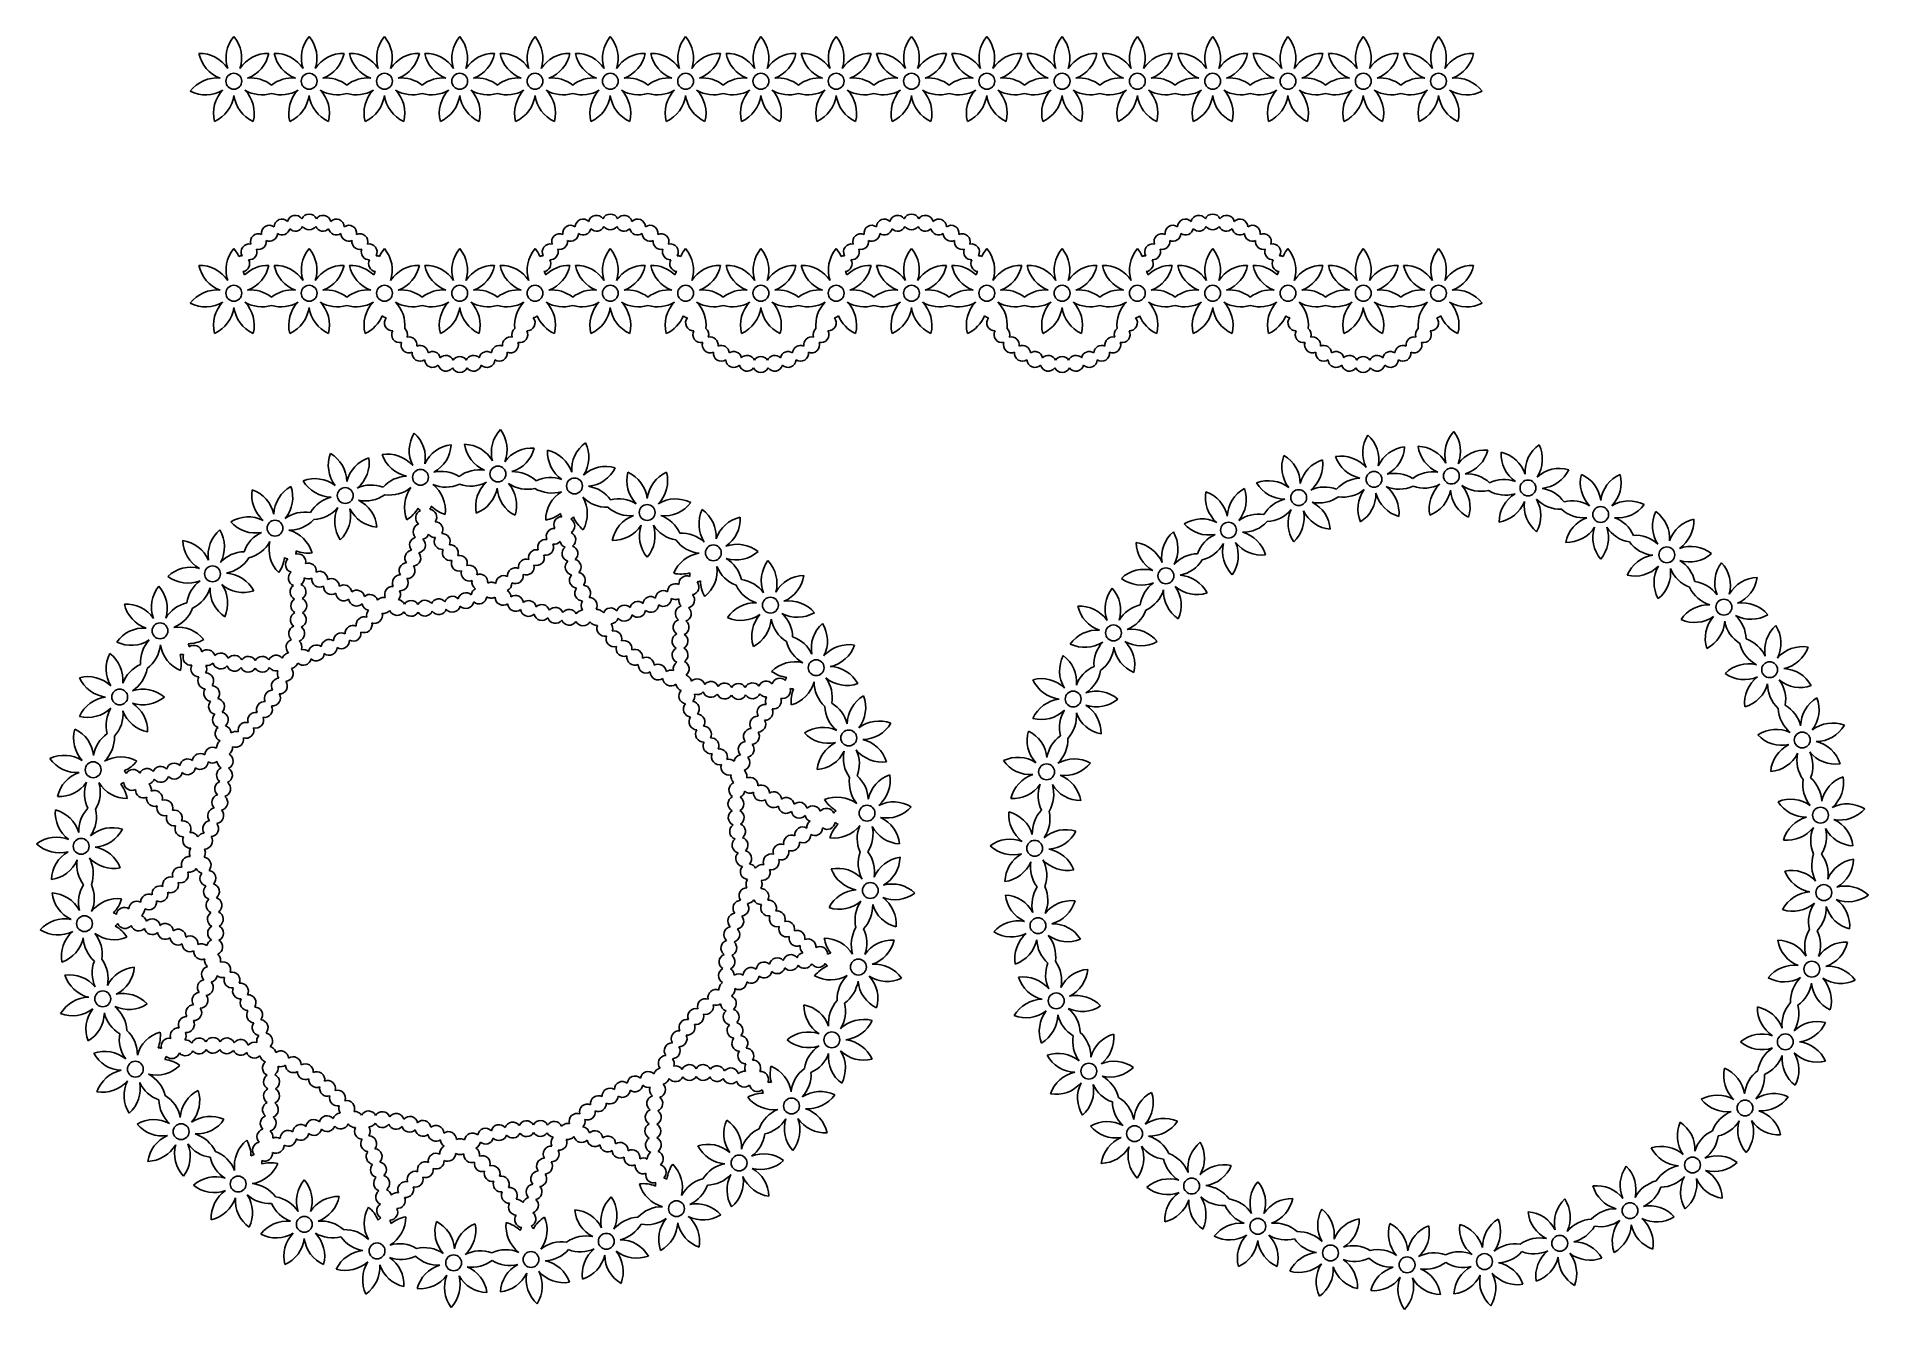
# Model space of a CAD drawing. Extents: x 392 to 855, y -208 to 113.
import ezdxf

# ---------------------------------------------------------------- set-up
doc = ezdxf.new("R2010")
doc.units = 0
doc.layers.get('0').update_dxf_attribs({"linetype": 'CONTINUOUS'})

msp = doc.modelspace()

# ---------------------------------------------------------------- linework, layer by layer
for centre in [(442.0932, 101.973004), (461.0932, 101.973004), (480.0932, 101.973004), (499.0932, 101.973004), (518.0932, 101.973004), (537.0932, 101.973004), (556.0932, 101.973004), (575.0932, 101.973004), (594.0932, 101.973004), (613.0932, 101.973004), (632.0932, 101.973004), (651.0932, 101.973004), (670.0932, 101.973004), (689.0932, 101.973004), (708.0932, 101.973004), (727.0932, 101.973004), (746.0932, 101.973004), (442.0932, 48.452788), (461.0932, 48.452788), (480.0932, 48.452788), (499.0932, 48.452788), (518.0932, 48.452788), (537.0932, 48.452788), (556.0932, 48.452788), (575.0932, 48.452788), (594.0932, 48.452788), (613.0932, 48.452788), (632.0932, 48.452788), (651.0932, 48.452788), (670.0932, 48.452788), (689.0932, 48.452788), (708.0932, 48.452788), (727.0932, 48.452788), (746.0932, 48.452788), (508.729428, 2.81482), (489.198099, 1.992556), (528.045884, -0.189088), (729.80159, 1.482333), (749.332919, 2.304597), (768.649376, -0.699312), (470.202474, -2.624281), (710.805965, -3.134505), (452.472545, -10.858271), (546.405147, -6.903732), (787.008638, -7.413955), (693.076037, -11.368494), (563.101679, -17.071069), (803.70517, -17.581293), (436.689664, -22.392983), (677.293155, -22.903207), (577.493843, -30.300376), (818.097334, -30.8106), (423.460357, -36.785147), (664.063848, -37.295371), (589.028556, -46.083258), (829.632047, -46.593481), (413.293019, -53.48168), (653.89651, -53.991903), (597.262545, -63.813187), (837.866036, -64.32341), (406.578376, -71.840942), (647.181867, -72.351165), (601.879383, -82.808811), (842.482874, -83.319035), (403.574467, -91.157398), (644.177958, -91.667621), (602.701647, -102.340141), (843.305138, -102.850364), (404.396731, -110.688728), (645.000222, -111.198951), (599.697738, -121.656597), (840.301229, -122.16682), (409.013569, -129.684352), (649.61706, -130.194576), (592.983095, -140.015859), (833.586586, -140.526082), (417.247558, -147.414281), (657.851049, -147.924504), (582.815757, -156.712391), (823.419248, -157.222615), (428.782271, -163.197162), (669.385762, -163.707386), (569.58645, -171.104555), (810.189941, -171.614779), (443.174435, -176.426469), (683.777926, -176.936693), (459.870967, -186.593807), (553.803568, -182.639268), (794.40706, -183.149492), (536.07364, -190.873257), (700.474458, -187.10403), (776.677131, -191.383481), (478.23023, -193.30845), (517.078015, -195.490095), (718.833721, -193.818674), (757.681506, -196.000318), (497.546686, -196.312359), (738.150177, -196.822582)]:
    msp.add_circle(centre, 2)
for centre, radius, start, end in [((448.49301, 107.833296), 8.37609, 139.823172, 198.442237), ((435.693389, 107.833296), 8.37609, 341.557763, 40.176828), ((467.49301, 107.833296), 8.37609, 139.823172, 198.442237), ((454.693389, 107.833296), 8.37609, 341.557763, 40.176828), ((486.49301, 107.833296), 8.37609, 139.823172, 198.442237), ((473.693389, 107.833296), 8.37609, 341.557763, 40.176828), ((505.49301, 107.833296), 8.37609, 139.823172, 198.442237), ((492.693389, 107.833296), 8.37609, 341.557763, 40.176828), ((524.49301, 107.833296), 8.37609, 139.823172, 198.442237), ((511.693389, 107.833296), 8.37609, 341.557763, 40.176828), ((543.49301, 107.833296), 8.37609, 139.823172, 198.442237), ((530.693389, 107.833296), 8.37609, 341.557763, 40.176828), ((562.49301, 107.833296), 8.37609, 139.823172, 198.442237), ((549.693389, 107.833296), 8.37609, 341.557763, 40.176828), ((581.49301, 107.833296), 8.37609, 139.823172, 198.442237), ((568.693389, 107.833296), 8.37609, 341.557763, 40.176828), ((600.49301, 107.833296), 8.37609, 139.823172, 198.442237), ((587.693389, 107.833296), 8.37609, 341.557763, 40.176828), ((619.49301, 107.833296), 8.37609, 139.823172, 198.442237), ((606.693389, 107.833296), 8.37609, 341.557763, 40.176828), ((638.49301, 107.833296), 8.37609, 139.823172, 198.442237), ((625.693389, 107.833296), 8.37609, 341.557763, 40.176828), ((657.49301, 107.833296), 8.37609, 139.823172, 198.442237), ((644.693389, 107.833296), 8.37609, 341.557763, 40.176828), ((676.49301, 107.833296), 8.37609, 139.823172, 198.442237), ((663.693389, 107.833296), 8.37609, 341.557763, 40.176828), ((695.49301, 107.833296), 8.37609, 139.823172, 198.442237), ((682.693389, 107.833296), 8.37609, 341.557763, 40.176828), ((714.49301, 107.833296), 8.37609, 139.823172, 198.442237), ((701.693389, 107.833296), 8.37609, 341.557763, 40.176828), ((733.49301, 107.833296), 8.37609, 139.823172, 198.442237), ((720.693389, 107.833296), 8.37609, 341.557763, 40.176828), ((752.49301, 107.833296), 8.37609, 139.823172, 198.442237), ((739.693389, 107.833296), 8.37609, 341.557763, 40.176828), ((433.521222, 100.623263), 8.37609, 32.986334, 91.605399), ((441.501655, 110.63041), 8.37609, 191.251744, 249.870808), ((450.665177, 100.623263), 8.37609, 88.394601, 147.013666), ((442.684744, 110.63041), 8.37609, 290.129192, 348.748256), ((452.521222, 100.623263), 8.37609, 32.986334, 91.605399), ((460.501655, 110.63041), 8.37609, 191.251744, 249.870808), ((469.665177, 100.623263), 8.37609, 88.394601, 147.013666), ((461.684744, 110.63041), 8.37609, 290.129192, 348.748256), ((471.521222, 100.623263), 8.37609, 32.986334, 91.605399), ((479.501655, 110.63041), 8.37609, 191.251744, 249.870808), ((488.665177, 100.623263), 8.37609, 88.394601, 147.013666), ((480.684744, 110.63041), 8.37609, 290.129192, 348.748256), ((490.521222, 100.623263), 8.37609, 32.986334, 91.605399), ((498.501655, 110.63041), 8.37609, 191.251744, 249.870808), ((507.665177, 100.623263), 8.37609, 88.394601, 147.013666), ((499.684744, 110.63041), 8.37609, 290.129192, 348.748256), ((509.521222, 100.623263), 8.37609, 32.986334, 91.605399), ((517.501655, 110.63041), 8.37609, 191.251744, 249.870808), ((526.665177, 100.623263), 8.37609, 88.394601, 147.013666), ((518.684744, 110.63041), 8.37609, 290.129192, 348.748256), ((528.521222, 100.623263), 8.37609, 32.986334, 91.605399), ((536.501655, 110.63041), 8.37609, 191.251744, 249.870808), ((545.665177, 100.623263), 8.37609, 88.394601, 147.013666), ((537.684744, 110.63041), 8.37609, 290.129192, 348.748256), ((547.521222, 100.623263), 8.37609, 32.986334, 91.605399), ((555.501655, 110.63041), 8.37609, 191.251744, 249.870808), ((564.665177, 100.623263), 8.37609, 88.394601, 147.013666), ((556.684744, 110.63041), 8.37609, 290.129192, 348.748256), ((566.521222, 100.623263), 8.37609, 32.986334, 91.605399), ((574.501655, 110.63041), 8.37609, 191.251744, 249.870808), ((583.665177, 100.623263), 8.37609, 88.394601, 147.013666), ((575.684744, 110.63041), 8.37609, 290.129192, 348.748256), ((585.521222, 100.623263), 8.37609, 32.986334, 91.605399), ((593.501655, 110.63041), 8.37609, 191.251744, 249.870808), ((602.665177, 100.623263), 8.37609, 88.394601, 147.013666), ((594.684744, 110.63041), 8.37609, 290.129192, 348.748256), ((604.521222, 100.623263), 8.37609, 32.986334, 91.605399), ((612.501655, 110.63041), 8.37609, 191.251744, 249.870808), ((621.665177, 100.623263), 8.37609, 88.394601, 147.013666), ((613.684744, 110.63041), 8.37609, 290.129192, 348.748256), ((623.521222, 100.623263), 8.37609, 32.986334, 91.605399), ((631.501655, 110.63041), 8.37609, 191.251744, 249.870808), ((640.665177, 100.623263), 8.37609, 88.394601, 147.013666), ((632.684744, 110.63041), 8.37609, 290.129192, 348.748256), ((642.521222, 100.623263), 8.37609, 32.986334, 91.605399), ((650.501655, 110.63041), 8.37609, 191.251744, 249.870808), ((659.665177, 100.623263), 8.37609, 88.394601, 147.013666), ((651.684744, 110.63041), 8.37609, 290.129192, 348.748256), ((661.521222, 100.623263), 8.37609, 32.986334, 91.605399), ((669.501655, 110.63041), 8.37609, 191.251744, 249.870808), ((678.665177, 100.623263), 8.37609, 88.394601, 147.013666), ((670.684744, 110.63041), 8.37609, 290.129192, 348.748256), ((680.521222, 100.623263), 8.37609, 32.986334, 91.605399), ((688.501655, 110.63041), 8.37609, 191.251744, 249.870808), ((697.665177, 100.623263), 8.37609, 88.394601, 147.013666), ((689.684744, 110.63041), 8.37609, 290.129192, 348.748256), ((699.521222, 100.623263), 8.37609, 32.986334, 91.605399), ((707.501655, 110.63041), 8.37609, 191.251744, 249.870808), ((716.665177, 100.623263), 8.37609, 88.394601, 147.013666), ((708.684744, 110.63041), 8.37609, 290.129192, 348.748256), ((718.521222, 100.623263), 8.37609, 32.986334, 91.605399), ((726.501655, 110.63041), 8.37609, 191.251744, 249.870808), ((735.665177, 100.623263), 8.37609, 88.394601, 147.013666), ((727.684744, 110.63041), 8.37609, 290.129192, 348.748256), ((737.521222, 100.623263), 8.37609, 32.986334, 91.605399), ((745.501655, 110.63041), 8.37609, 191.251744, 249.870808), ((754.665177, 100.623263), 8.37609, 88.394601, 147.013666), ((746.684744, 110.63041), 8.37609, 290.129192, 348.748256), ((437.803929, 94.429612), 8.37609, 84.414906, 143.033971), ((446.382471, 94.429612), 8.37609, 51.530669, 95.585094), ((456.803929, 94.429612), 8.37609, 84.414906, 128.469331), ((465.382471, 94.429612), 8.37609, 51.530669, 95.585094), ((475.803929, 94.429612), 8.37609, 84.414906, 128.469331), ((484.382471, 94.429612), 8.37609, 51.530669, 95.585094), ((494.803929, 94.429612), 8.37609, 84.414906, 128.469331), ((503.382471, 94.429612), 8.37609, 51.530669, 95.585094), ((513.803929, 94.429612), 8.37609, 84.414906, 128.469331), ((522.382471, 94.429612), 8.37609, 51.530669, 95.585094), ((532.803929, 94.429612), 8.37609, 84.414906, 128.469331), ((541.382471, 94.429612), 8.37609, 51.530669, 95.585094), ((551.803929, 94.429612), 8.37609, 84.414906, 128.469331), ((560.382471, 94.429612), 8.37609, 51.530669, 95.585094), ((570.803929, 94.429612), 8.37609, 84.414906, 128.469331), ((579.382471, 94.429612), 8.37609, 51.530669, 95.585094), ((589.803929, 94.429612), 8.37609, 84.414906, 128.469331), ((598.382471, 94.429612), 8.37609, 51.530669, 95.585094), ((608.803929, 94.429612), 8.37609, 84.414906, 128.469331), ((617.382471, 94.429612), 8.37609, 51.530669, 95.585094), ((627.803929, 94.429612), 8.37609, 84.414906, 128.469331), ((636.382471, 94.429612), 8.37609, 51.530669, 95.585094), ((646.803929, 94.429612), 8.37609, 84.414906, 128.469331), ((655.382471, 94.429612), 8.37609, 51.530669, 95.585094), ((665.803929, 94.429612), 8.37609, 84.414906, 128.469331), ((674.382471, 94.429612), 8.37609, 51.530669, 95.585094), ((684.803929, 94.429612), 8.37609, 84.414906, 128.469331), ((693.382471, 94.429612), 8.37609, 51.530669, 95.585094), ((703.803929, 94.429612), 8.37609, 84.414906, 128.469331), ((712.382471, 94.429612), 8.37609, 51.530669, 95.585094), ((722.803929, 94.429612), 8.37609, 84.414906, 128.469331), ((731.382471, 94.429612), 8.37609, 51.530669, 95.585094), ((741.803929, 94.429612), 8.37609, 84.414906, 128.469331), ((750.382471, 94.429612), 8.37609, 36.966029, 95.585094), ((434.955745, 106.90832), 8.37609, 242.680315, 301.29938), ((445.316544, 93.916289), 8.37609, 135.843477, 194.462542), ((433.784484, 99.469836), 8.37609, 294.108886, 352.727951), ((450.401915, 99.469836), 8.37609, 187.272049, 245.891114), ((438.869855, 93.916289), 8.37609, 345.537458, 44.156523), ((449.230654, 106.90832), 8.37609, 238.70062, 286.383088), ((453.955745, 106.90832), 8.37609, 253.616912, 301.29938), ((464.316544, 93.916289), 8.37609, 135.843477, 194.462542), ((452.784484, 99.469836), 8.37609, 294.108886, 352.727951), ((469.401915, 99.469836), 8.37609, 187.272049, 245.891114), ((457.869855, 93.916289), 8.37609, 345.537458, 44.156523), ((468.230654, 106.90832), 8.37609, 238.70062, 286.383088), ((472.955745, 106.90832), 8.37609, 253.616912, 301.29938), ((483.316544, 93.916289), 8.37609, 135.843477, 194.462542), ((471.784484, 99.469836), 8.37609, 294.108886, 352.727951), ((488.401915, 99.469836), 8.37609, 187.272049, 245.891114), ((476.869855, 93.916289), 8.37609, 345.537458, 44.156523), ((487.230654, 106.90832), 8.37609, 238.70062, 286.383088), ((491.955745, 106.90832), 8.37609, 253.616912, 301.29938), ((502.316544, 93.916289), 8.37609, 135.843477, 194.462542), ((490.784484, 99.469836), 8.37609, 294.108886, 352.727951), ((507.401915, 99.469836), 8.37609, 187.272049, 245.891114), ((495.869855, 93.916289), 8.37609, 345.537458, 44.156523), ((506.230654, 106.90832), 8.37609, 238.70062, 286.383088), ((510.955745, 106.90832), 8.37609, 253.616912, 301.29938), ((521.316544, 93.916289), 8.37609, 135.843477, 194.462542), ((509.784484, 99.469836), 8.37609, 294.108886, 352.727951), ((526.401915, 99.469836), 8.37609, 187.272049, 245.891114), ((514.869855, 93.916289), 8.37609, 345.537458, 44.156523), ((525.230654, 106.90832), 8.37609, 238.70062, 286.383088), ((529.955745, 106.90832), 8.37609, 253.616912, 301.29938), ((540.316544, 93.916289), 8.37609, 135.843477, 194.462542), ((528.784484, 99.469836), 8.37609, 294.108886, 352.727951), ((545.401915, 99.469836), 8.37609, 187.272049, 245.891114), ((533.869855, 93.916289), 8.37609, 345.537458, 44.156523), ((544.230654, 106.90832), 8.37609, 238.70062, 286.383088), ((548.955745, 106.90832), 8.37609, 253.616912, 301.29938), ((559.316544, 93.916289), 8.37609, 135.843477, 194.462542), ((547.784484, 99.469836), 8.37609, 294.108886, 352.727951), ((564.401915, 99.469836), 8.37609, 187.272049, 245.891114), ((552.869855, 93.916289), 8.37609, 345.537458, 44.156523), ((563.230654, 106.90832), 8.37609, 238.70062, 286.383088), ((567.955745, 106.90832), 8.37609, 253.616912, 301.29938), ((578.316544, 93.916289), 8.37609, 135.843477, 194.462542), ((566.784484, 99.469836), 8.37609, 294.108886, 352.727951), ((583.401915, 99.469836), 8.37609, 187.272049, 245.891114), ((571.869855, 93.916289), 8.37609, 345.537458, 44.156523), ((582.230654, 106.90832), 8.37609, 238.70062, 286.383088), ((586.955745, 106.90832), 8.37609, 253.616912, 301.29938), ((597.316544, 93.916289), 8.37609, 135.843477, 194.462542), ((585.784484, 99.469836), 8.37609, 294.108886, 352.727951), ((602.401915, 99.469836), 8.37609, 187.272049, 245.891114), ((590.869855, 93.916289), 8.37609, 345.537458, 44.156523), ((601.230654, 106.90832), 8.37609, 238.70062, 286.383088), ((605.955745, 106.90832), 8.37609, 253.616912, 301.29938), ((616.316544, 93.916289), 8.37609, 135.843477, 194.462542), ((604.784484, 99.469836), 8.37609, 294.108886, 352.727951), ((621.401915, 99.469836), 8.37609, 187.272049, 245.891114), ((609.869855, 93.916289), 8.37609, 345.537458, 44.156523), ((620.230654, 106.90832), 8.37609, 238.70062, 286.383088), ((624.955745, 106.90832), 8.37609, 253.616912, 301.29938), ((635.316544, 93.916289), 8.37609, 135.843477, 194.462542), ((623.784484, 99.469836), 8.37609, 294.108886, 352.727951), ((640.401915, 99.469836), 8.37609, 187.272049, 245.891114), ((628.869855, 93.916289), 8.37609, 345.537458, 44.156523), ((639.230654, 106.90832), 8.37609, 238.70062, 286.383088), ((643.955745, 106.90832), 8.37609, 253.616912, 301.29938), ((654.316544, 93.916289), 8.37609, 135.843477, 194.462542), ((642.784484, 99.469836), 8.37609, 294.108886, 352.727951), ((659.401915, 99.469836), 8.37609, 187.272049, 245.891114), ((647.869855, 93.916289), 8.37609, 345.537458, 44.156523), ((658.230654, 106.90832), 8.37609, 238.70062, 286.383088), ((662.955745, 106.90832), 8.37609, 253.616912, 301.29938), ((673.316544, 93.916289), 8.37609, 135.843477, 194.462542), ((661.784484, 99.469836), 8.37609, 294.108886, 352.727951), ((678.401915, 99.469836), 8.37609, 187.272049, 245.891114), ((666.869855, 93.916289), 8.37609, 345.537458, 44.156523), ((677.230654, 106.90832), 8.37609, 238.70062, 286.383088), ((681.955745, 106.90832), 8.37609, 253.616912, 301.29938), ((692.316544, 93.916289), 8.37609, 135.843477, 194.462542), ((680.784484, 99.469836), 8.37609, 294.108886, 352.727951), ((697.401915, 99.469836), 8.37609, 187.272049, 245.891114), ((685.869855, 93.916289), 8.37609, 345.537458, 44.156523), ((696.230654, 106.90832), 8.37609, 238.70062, 286.383088), ((700.955745, 106.90832), 8.37609, 253.616912, 301.29938), ((711.316544, 93.916289), 8.37609, 135.843477, 194.462542), ((699.784484, 99.469836), 8.37609, 294.108886, 352.727951), ((716.401915, 99.469836), 8.37609, 187.272049, 245.891114), ((704.869855, 93.916289), 8.37609, 345.537458, 44.156523), ((715.230654, 106.90832), 8.37609, 238.70062, 286.383088), ((719.955745, 106.90832), 8.37609, 253.616912, 301.29938), ((730.316544, 93.916289), 8.37609, 135.843477, 194.462542), ((718.784484, 99.469836), 8.37609, 294.108886, 352.727951), ((735.401915, 99.469836), 8.37609, 187.272049, 245.891114), ((723.869855, 93.916289), 8.37609, 345.537458, 44.156523), ((734.230654, 106.90832), 8.37609, 238.70062, 286.383088), ((738.955745, 106.90832), 8.37609, 253.616912, 301.29938), ((749.316544, 93.916289), 8.37609, 135.843477, 194.462542), ((737.784484, 99.469836), 8.37609, 294.108886, 352.727951), ((754.401915, 99.469836), 8.37609, 187.272049, 245.891114), ((742.869855, 93.916289), 8.37609, 345.537458, 44.156523), ((753.230654, 106.90832), 8.37609, 238.70062, 297.319685), ((451.090989, 63.606914), 2, 55.241706, 188.287706), ((454.229608, 65.169761), 2, 44.653471, 177.69947), ((454.229608, 65.169761), 2, 235.241706, 347.111235), ((457.601959, 66.129277), 2, 34.065236, 167.111235), ((457.601959, 66.129277), 2, 224.653471, 336.523), ((461.0932, 66.452788), 2, 23.477, 156.523), ((461.0932, 66.452788), 2, 214.065236, 325.934764), ((464.584441, 66.129277), 2, 203.477, 315.346529), ((464.584441, 66.129277), 2, 12.888765, 145.934764), ((467.956791, 65.169761), 2, 192.888765, 304.758294), ((467.956791, 65.169761), 2, 2.30053, 135.346529), ((471.095411, 63.606914), 2, 351.712294, 124.758294), ((527.090989, 63.606914), 2, 55.241706, 188.287706), ((530.229608, 65.169761), 2, 44.653471, 177.69947), ((530.229608, 65.169761), 2, 235.241706, 347.111235), ((533.601959, 66.129277), 2, 34.065236, 167.111235), ((533.601959, 66.129277), 2, 224.653471, 336.523), ((537.0932, 66.452788), 2, 23.477, 156.523), ((537.0932, 66.452788), 2, 214.065236, 325.934764), ((540.584441, 66.129277), 2, 203.477, 315.346529), ((540.584441, 66.129277), 2, 12.888765, 145.934764), ((543.956791, 65.169761), 2, 192.888765, 304.758294), ((543.956791, 65.169761), 2, 2.30053, 135.346529), ((547.095411, 63.606914), 2, 351.712294, 124.758294), ((603.090989, 63.606914), 2, 55.241706, 188.287706), ((606.229608, 65.169761), 2, 44.653471, 177.69947), ((606.229608, 65.169761), 2, 235.241706, 347.111235), ((609.601959, 66.129277), 2, 34.065236, 167.111235), ((609.601959, 66.129277), 2, 224.653471, 336.523), ((613.0932, 66.452788), 2, 23.477, 156.523), ((613.0932, 66.452788), 2, 214.065236, 325.934764), ((616.584441, 66.129277), 2, 203.477, 315.346529), ((616.584441, 66.129277), 2, 12.888765, 145.934764), ((619.956791, 65.169761), 2, 192.888765, 304.758294), ((619.956791, 65.169761), 2, 2.30053, 135.346529), ((623.095411, 63.606914), 2, 351.712294, 124.758294), ((679.090989, 63.606914), 2, 55.241706, 188.287706), ((682.229608, 65.169761), 2, 44.653471, 177.69947), ((682.229608, 65.169761), 2, 235.241706, 347.111235), ((685.601959, 66.129277), 2, 34.065236, 167.111235), ((685.601959, 66.129277), 2, 224.653471, 336.523), ((689.0932, 66.452788), 2, 23.477, 156.523), ((689.0932, 66.452788), 2, 214.065236, 325.934764), ((692.584441, 66.129277), 2, 203.477, 315.346529), ((692.584441, 66.129277), 2, 12.888765, 145.934764), ((695.956791, 65.169761), 2, 192.888765, 304.758294), ((695.956791, 65.169761), 2, 2.30053, 135.346529), ((699.095411, 63.606914), 2, 351.712294, 124.758294), ((445.930872, 58.902846), 2, 76.418177, 209.464176), ((448.292983, 61.493958), 2, 65.829941, 198.875941), ((448.292983, 61.493958), 2, 256.418177, 8.287706), ((451.090989, 63.606914), 2, 245.829941, 357.69947), ((471.095411, 63.606914), 2, 182.30053, 294.170059), ((473.893417, 61.493958), 2, 171.712294, 283.581823), ((473.893417, 61.493958), 2, 341.124059, 114.170059), ((476.255527, 58.902846), 2, 330.535824, 103.581823), ((521.930872, 58.902846), 2, 76.418177, 209.464176), ((524.292983, 61.493958), 2, 65.829941, 198.875941), ((524.292983, 61.493958), 2, 256.418177, 8.287706), ((527.090989, 63.606914), 2, 245.829941, 357.69947), ((547.095411, 63.606914), 2, 182.30053, 294.170059), ((549.893417, 61.493958), 2, 171.712294, 283.581823), ((549.893417, 61.493958), 2, 341.124059, 114.170059), ((552.255527, 58.902846), 2, 330.535824, 103.581823), ((597.930872, 58.902846), 2, 76.418177, 209.464176), ((600.292983, 61.493958), 2, 65.829941, 198.875941), ((600.292983, 61.493958), 2, 256.418177, 8.287706), ((603.090989, 63.606914), 2, 245.829941, 357.69947), ((623.095411, 63.606914), 2, 182.30053, 294.170059), ((625.893417, 61.493958), 2, 171.712294, 283.581823), ((625.893417, 61.493958), 2, 341.124059, 114.170059), ((628.255527, 58.902846), 2, 330.535824, 103.581823), ((673.930872, 58.902846), 2, 76.418177, 209.464176), ((676.292983, 61.493958), 2, 65.829941, 198.875941), ((676.292983, 61.493958), 2, 256.418177, 8.287706), ((679.090989, 63.606914), 2, 245.829941, 357.69947), ((699.095411, 63.606914), 2, 182.30053, 294.170059), ((701.893417, 61.493958), 2, 171.712294, 283.581823), ((701.893417, 61.493958), 2, 341.124059, 114.170059), ((704.255527, 58.902846), 2, 330.535824, 103.581823), ((433.521222, 47.103048), 8.37609, 32.986334, 91.605399), ((441.501655, 57.110194), 8.37609, 191.251744, 249.870808), ((448.49301, 54.313081), 8.37609, 139.823172, 198.442237), ((435.693389, 54.313081), 8.37609, 24.380823, 40.176828), ((444.085097, 55.921817), 2, 87.006412, 112.413664), ((444.085097, 55.921817), 2, 277.594647, 29.464176), ((450.665177, 47.103048), 8.37609, 88.394601, 134.670262), ((442.684744, 57.110194), 8.37609, 290.129192, 348.748256), ((445.930872, 58.902846), 2, 267.006412, 18.875941), ((452.521222, 47.103048), 8.37609, 32.986334, 91.605399), ((460.501655, 57.110194), 8.37609, 191.251744, 249.870808), ((467.49301, 54.313081), 8.37609, 139.823172, 198.442237), ((454.693389, 54.313081), 8.37609, 341.557763, 40.176828), ((469.665177, 47.103048), 8.37609, 88.394601, 147.013666), ((461.684744, 57.110194), 8.37609, 290.129192, 348.748256), ((471.521222, 47.103048), 8.37609, 45.329738, 91.605399), ((479.501655, 57.110194), 8.37609, 191.251744, 249.870808), ((476.255527, 58.902846), 2, 161.124059, 272.993588), ((478.101302, 55.921817), 2, 150.535824, 262.405353), ((478.101302, 55.921817), 2, 67.586336, 92.993588), ((486.49301, 54.313081), 8.37609, 139.823172, 155.619177), ((473.693389, 54.313081), 8.37609, 341.557763, 40.176828), ((488.665177, 47.103048), 8.37609, 88.394601, 147.013666), ((480.684744, 57.110194), 8.37609, 290.129192, 348.748256), ((490.521222, 47.103048), 8.37609, 32.986334, 91.605399), ((498.501655, 57.110194), 8.37609, 191.251744, 249.870808), ((505.49301, 54.313081), 8.37609, 139.823172, 198.442237), ((492.693389, 54.313081), 8.37609, 341.557763, 40.176828), ((507.665177, 47.103048), 8.37609, 88.394601, 147.013666), ((499.684744, 57.110194), 8.37609, 290.129192, 348.748256), ((509.521222, 47.103048), 8.37609, 32.986334, 91.605399), ((517.501655, 57.110194), 8.37609, 191.251744, 249.870808), ((524.49301, 54.313081), 8.37609, 139.823172, 198.442237), ((511.693389, 54.313081), 8.37609, 24.380823, 40.176828), ((520.085097, 55.921817), 2, 87.006412, 112.413664), ((520.085097, 55.921817), 2, 277.594647, 29.464176), ((526.665177, 47.103048), 8.37609, 88.394601, 134.670262), ((518.684744, 57.110194), 8.37609, 290.129192, 348.748256), ((521.930872, 58.902846), 2, 267.006412, 18.875941), ((528.521222, 47.103048), 8.37609, 32.986334, 91.605399), ((536.501655, 57.110194), 8.37609, 191.251744, 249.870808), ((543.49301, 54.313081), 8.37609, 139.823172, 198.442237), ((530.693389, 54.313081), 8.37609, 341.557763, 40.176828), ((545.665177, 47.103048), 8.37609, 88.394601, 147.013666), ((537.684744, 57.110194), 8.37609, 290.129192, 348.748256), ((547.521222, 47.103048), 8.37609, 45.329738, 91.605399), ((555.501655, 57.110194), 8.37609, 191.251744, 249.870808), ((552.255527, 58.902846), 2, 161.124059, 272.993588), ((554.101302, 55.921817), 2, 150.535824, 262.405353), ((554.101302, 55.921817), 2, 67.586336, 92.993588), ((562.49301, 54.313081), 8.37609, 139.823172, 155.619177), ((549.693389, 54.313081), 8.37609, 341.557763, 40.176828), ((564.665177, 47.103048), 8.37609, 88.394601, 147.013666), ((556.684744, 57.110194), 8.37609, 290.129192, 348.748256), ((566.521222, 47.103048), 8.37609, 32.986334, 91.605399), ((574.501655, 57.110194), 8.37609, 191.251744, 249.870808), ((581.49301, 54.313081), 8.37609, 139.823172, 198.442237), ((568.693389, 54.313081), 8.37609, 341.557763, 40.176828), ((583.665177, 47.103048), 8.37609, 88.394601, 147.013666), ((575.684744, 57.110194), 8.37609, 290.129192, 348.748256), ((585.521222, 47.103048), 8.37609, 32.986334, 91.605399), ((593.501655, 57.110194), 8.37609, 191.251744, 249.870808), ((600.49301, 54.313081), 8.37609, 139.823172, 198.442237), ((587.693389, 54.313081), 8.37609, 24.380823, 40.176828), ((596.085097, 55.921817), 2, 87.006412, 112.413664), ((596.085097, 55.921817), 2, 277.594647, 29.464176), ((602.665177, 47.103048), 8.37609, 88.394601, 134.670262), ((594.684744, 57.110194), 8.37609, 290.129192, 348.748256), ((597.930872, 58.902846), 2, 267.006412, 18.875941), ((604.521222, 47.103048), 8.37609, 32.986334, 91.605399), ((612.501655, 57.110194), 8.37609, 191.251744, 249.870808), ((619.49301, 54.313081), 8.37609, 139.823172, 198.442237), ((606.693389, 54.313081), 8.37609, 341.557763, 40.176828), ((621.665177, 47.103048), 8.37609, 88.394601, 147.013666), ((613.684744, 57.110194), 8.37609, 290.129192, 348.748256), ((623.521222, 47.103048), 8.37609, 45.329738, 91.605399), ((631.501655, 57.110194), 8.37609, 191.251744, 249.870808), ((628.255527, 58.902846), 2, 161.124059, 272.993588), ((630.101302, 55.921817), 2, 150.535824, 262.405353), ((630.101302, 55.921817), 2, 67.586336, 92.993588), ((638.49301, 54.313081), 8.37609, 139.823172, 155.619177), ((625.693389, 54.313081), 8.37609, 341.557763, 40.176828), ((640.665177, 47.103048), 8.37609, 88.394601, 147.013666), ((632.684744, 57.110194), 8.37609, 290.129192, 348.748256), ((642.521222, 47.103048), 8.37609, 32.986334, 91.605399), ((650.501655, 57.110194), 8.37609, 191.251744, 249.870808), ((657.49301, 54.313081), 8.37609, 139.823172, 198.442237), ((644.693389, 54.313081), 8.37609, 341.557763, 40.176828), ((659.665177, 47.103048), 8.37609, 88.394601, 147.013666), ((651.684744, 57.110194), 8.37609, 290.129192, 348.748256), ((661.521222, 47.103048), 8.37609, 32.986334, 91.605399), ((669.501655, 57.110194), 8.37609, 191.251744, 249.870808), ((676.49301, 54.313081), 8.37609, 139.823172, 198.442237), ((663.693389, 54.313081), 8.37609, 24.380823, 40.176828), ((672.085097, 55.921817), 2, 87.006412, 112.413664), ((672.085097, 55.921817), 2, 277.594647, 29.464176), ((678.665177, 47.103048), 8.37609, 88.394601, 134.670262), ((670.684744, 57.110194), 8.37609, 290.129192, 348.748256), ((673.930872, 58.902846), 2, 267.006412, 18.875941), ((680.521222, 47.103048), 8.37609, 32.986334, 91.605399), ((688.501655, 57.110194), 8.37609, 191.251744, 249.870808), ((695.49301, 54.313081), 8.37609, 139.823172, 198.442237), ((682.693389, 54.313081), 8.37609, 341.557763, 40.176828), ((697.665177, 47.103048), 8.37609, 88.394601, 147.013666), ((689.684744, 57.110194), 8.37609, 290.129192, 348.748256), ((699.521222, 47.103048), 8.37609, 45.329738, 91.605399), ((707.501655, 57.110194), 8.37609, 191.251744, 249.870808), ((704.255527, 58.902846), 2, 161.124059, 272.993588), ((706.101302, 55.921817), 2, 150.535824, 262.405353), ((706.101302, 55.921817), 2, 67.586336, 92.993588), ((714.49301, 54.313081), 8.37609, 139.823172, 155.619177), ((701.693389, 54.313081), 8.37609, 341.557763, 40.176828), ((716.665177, 47.103048), 8.37609, 88.394601, 147.013666), ((708.684744, 57.110194), 8.37609, 290.129192, 348.748256), ((718.521222, 47.103048), 8.37609, 32.986334, 91.605399), ((726.501655, 57.110194), 8.37609, 191.251744, 249.870808), ((733.49301, 54.313081), 8.37609, 139.823172, 198.442237), ((720.693389, 54.313081), 8.37609, 341.557763, 40.176828), ((735.665177, 47.103048), 8.37609, 88.394601, 147.013666), ((727.684744, 57.110194), 8.37609, 290.129192, 348.748256), ((737.521222, 47.103048), 8.37609, 32.986334, 91.605399), ((745.501655, 57.110194), 8.37609, 191.251744, 249.870808), ((752.49301, 54.313081), 8.37609, 139.823172, 198.442237), ((739.693389, 54.313081), 8.37609, 341.557763, 40.176828), ((754.665177, 47.103048), 8.37609, 88.394601, 147.013666), ((746.684744, 57.110194), 8.37609, 290.129192, 348.748256), ((442.818513, 52.652385), 2, 11.754584, 40.052412), ((479.367887, 52.652385), 2, 139.947588, 168.245416), ((518.818513, 52.652385), 2, 11.754584, 40.052412), ((555.367887, 52.652385), 2, 139.947588, 168.245416), ((594.818513, 52.652385), 2, 11.754584, 40.052412), ((631.367887, 52.652385), 2, 139.947588, 168.245416), ((670.818513, 52.652385), 2, 11.754584, 40.052412), ((707.367887, 52.652385), 2, 139.947588, 168.245416), ((434.955745, 53.388104), 8.37609, 242.680315, 301.29938), ((437.803929, 40.909397), 8.37609, 84.414906, 143.033971), ((445.316544, 40.396074), 8.37609, 135.843477, 194.462542), ((438.869855, 40.396074), 8.37609, 345.537458, 44.156523), ((449.230654, 53.388104), 8.37609, 238.70062, 286.383088), ((446.382471, 40.909397), 8.37609, 51.530669, 95.585094), ((453.955745, 53.388104), 8.37609, 253.616912, 301.29938), ((456.803929, 40.909397), 8.37609, 84.414906, 128.469331), ((464.316544, 40.396074), 8.37609, 135.843477, 194.462542), ((457.869855, 40.396074), 8.37609, 345.537458, 44.156523), ((468.230654, 53.388104), 8.37609, 238.70062, 286.383088), ((465.382471, 40.909397), 8.37609, 51.530669, 95.585094), ((472.955745, 53.388104), 8.37609, 253.616912, 301.29938), ((475.803929, 40.909397), 8.37609, 84.414906, 128.469331), ((483.316544, 40.396074), 8.37609, 135.843477, 194.462542), ((476.869855, 40.396074), 8.37609, 354.176731, 44.156523), ((487.230654, 53.388104), 8.37609, 238.70062, 286.383088), ((484.382471, 40.909397), 8.37609, 51.530669, 95.585094), ((491.955745, 53.388104), 8.37609, 253.616912, 301.29938), ((494.803929, 40.909397), 8.37609, 84.414906, 128.469331), ((502.316544, 40.396074), 8.37609, 135.843477, 194.462542), ((495.869855, 40.396074), 8.37609, 345.537458, 44.156523), ((506.230654, 53.388104), 8.37609, 238.70062, 286.383088), ((503.382471, 40.909397), 8.37609, 51.530669, 95.585094), ((510.955745, 53.388104), 8.37609, 253.616912, 301.29938), ((513.803929, 40.909397), 8.37609, 84.414906, 128.469331), ((521.316544, 40.396074), 8.37609, 135.843477, 185.823269), ((514.869855, 40.396074), 8.37609, 345.537458, 44.156523), ((525.230654, 53.388104), 8.37609, 238.70062, 286.383088), ((522.382471, 40.909397), 8.37609, 51.530669, 95.585094), ((529.955745, 53.388104), 8.37609, 253.616912, 301.29938), ((532.803929, 40.909397), 8.37609, 84.414906, 128.469331), ((540.316544, 40.396074), 8.37609, 135.843477, 194.462542), ((533.869855, 40.396074), 8.37609, 345.537458, 44.156523), ((544.230654, 53.388104), 8.37609, 238.70062, 286.383088), ((541.382471, 40.909397), 8.37609, 51.530669, 95.585094), ((548.955745, 53.388104), 8.37609, 253.616912, 301.29938), ((551.803929, 40.909397), 8.37609, 84.414906, 128.469331), ((559.316544, 40.396074), 8.37609, 135.843477, 194.462542), ((552.869855, 40.396074), 8.37609, 354.176731, 44.156523), ((563.230654, 53.388104), 8.37609, 238.70062, 286.383088), ((560.382471, 40.909397), 8.37609, 51.530669, 95.585094), ((567.955745, 53.388104), 8.37609, 253.616912, 301.29938), ((570.803929, 40.909397), 8.37609, 84.414906, 128.469331), ((578.316544, 40.396074), 8.37609, 135.843477, 194.462542), ((571.869855, 40.396074), 8.37609, 345.537458, 44.156523), ((582.230654, 53.388104), 8.37609, 238.70062, 286.383088), ((579.382471, 40.909397), 8.37609, 51.530669, 95.585094), ((586.955745, 53.388104), 8.37609, 253.616912, 301.29938), ((589.803929, 40.909397), 8.37609, 84.414906, 128.469331), ((597.316544, 40.396074), 8.37609, 135.843477, 185.823269), ((590.869855, 40.396074), 8.37609, 345.537458, 44.156523), ((601.230654, 53.388104), 8.37609, 238.70062, 286.383088), ((598.382471, 40.909397), 8.37609, 51.530669, 95.585094), ((605.955745, 53.388104), 8.37609, 253.616912, 301.29938), ((608.803929, 40.909397), 8.37609, 84.414906, 128.469331), ((616.316544, 40.396074), 8.37609, 135.843477, 194.462542), ((609.869855, 40.396074), 8.37609, 345.537458, 44.156523), ((620.230654, 53.388104), 8.37609, 238.70062, 286.383088), ((617.382471, 40.909397), 8.37609, 51.530669, 95.585094), ((624.955745, 53.388104), 8.37609, 253.616912, 301.29938), ((627.803929, 40.909397), 8.37609, 84.414906, 128.469331), ((635.316544, 40.396074), 8.37609, 135.843477, 194.462542), ((628.869855, 40.396074), 8.37609, 354.176731, 44.156523), ((639.230654, 53.388104), 8.37609, 238.70062, 286.383088), ((636.382471, 40.909397), 8.37609, 51.530669, 95.585094), ((643.955745, 53.388104), 8.37609, 253.616912, 301.29938), ((646.803929, 40.909397), 8.37609, 84.414906, 128.469331), ((654.316544, 40.396074), 8.37609, 135.843477, 194.462542), ((647.869855, 40.396074), 8.37609, 345.537458, 44.156523), ((658.230654, 53.388104), 8.37609, 238.70062, 286.383088), ((655.382471, 40.909397), 8.37609, 51.530669, 95.585094), ((662.955745, 53.388104), 8.37609, 253.616912, 301.29938), ((665.803929, 40.909397), 8.37609, 84.414906, 128.469331), ((673.316544, 40.396074), 8.37609, 135.843477, 185.823269), ((666.869855, 40.396074), 8.37609, 345.537458, 44.156523), ((677.230654, 53.388104), 8.37609, 238.70062, 286.383088), ((674.382471, 40.909397), 8.37609, 51.530669, 95.585094), ((681.955745, 53.388104), 8.37609, 253.616912, 301.29938), ((684.803929, 40.909397), 8.37609, 84.414906, 128.469331), ((692.316544, 40.396074), 8.37609, 135.843477, 194.462542), ((685.869855, 40.396074), 8.37609, 345.537458, 44.156523), ((696.230654, 53.388104), 8.37609, 238.70062, 286.383088), ((693.382471, 40.909397), 8.37609, 51.530669, 95.585094), ((700.955745, 53.388104), 8.37609, 253.616912, 301.29938), ((703.803929, 40.909397), 8.37609, 84.414906, 128.469331), ((711.316544, 40.396074), 8.37609, 135.843477, 194.462542), ((704.869855, 40.396074), 8.37609, 354.176731, 44.156523), ((715.230654, 53.388104), 8.37609, 238.70062, 286.383088), ((712.382471, 40.909397), 8.37609, 51.530669, 95.585094), ((719.955745, 53.388104), 8.37609, 253.616912, 301.29938), ((722.803929, 40.909397), 8.37609, 84.414906, 128.469331), ((730.316544, 40.396074), 8.37609, 135.843477, 194.462542), ((723.869855, 40.396074), 8.37609, 345.537458, 44.156523), ((734.230654, 53.388104), 8.37609, 238.70062, 286.383088), ((731.382471, 40.909397), 8.37609, 51.530669, 95.585094), ((738.955745, 53.388104), 8.37609, 253.616912, 301.29938), ((741.803929, 40.909397), 8.37609, 84.414906, 128.469331), ((749.316544, 40.396074), 8.37609, 135.843477, 185.823269), ((742.869855, 40.396074), 8.37609, 345.537458, 44.156523), ((753.230654, 53.388104), 8.37609, 238.70062, 297.319685), ((750.382471, 40.909397), 8.37609, 36.966029, 95.585094), ((433.784484, 45.949621), 8.37609, 294.108886, 352.727951), ((450.401915, 45.949621), 8.37609, 187.272049, 245.891114), ((452.784484, 45.949621), 8.37609, 294.108886, 352.727951), ((469.401915, 45.949621), 8.37609, 187.272049, 245.891114), ((471.784484, 45.949621), 8.37609, 294.108886, 337.419487), ((480.818513, 44.253191), 2, 229.456817, 262.405353), ((482.085097, 40.98376), 2, 139.947588, 272.993588), ((490.784484, 45.949621), 8.37609, 294.108886, 352.727951), ((507.401915, 45.949621), 8.37609, 187.272049, 245.891114), ((516.101302, 40.98376), 2, 267.006412, 40.052412), ((517.367887, 44.253191), 2, 277.594647, 310.543183), ((526.401915, 45.949621), 8.37609, 202.580513, 245.891114), ((528.784484, 45.949621), 8.37609, 294.108886, 352.727951), ((545.401915, 45.949621), 8.37609, 187.272049, 245.891114), ((547.784484, 45.949621), 8.37609, 294.108886, 337.419487), ((556.818513, 44.253191), 2, 229.456817, 262.405353), ((558.085097, 40.98376), 2, 139.947588, 272.993588), ((566.784484, 45.949621), 8.37609, 294.108886, 352.727951), ((583.401915, 45.949621), 8.37609, 187.272049, 245.891114), ((592.101302, 40.98376), 2, 267.006412, 40.052412), ((593.367887, 44.253191), 2, 277.594647, 310.543183), ((602.401915, 45.949621), 8.37609, 202.580513, 245.891114), ((604.784484, 45.949621), 8.37609, 294.108886, 352.727951), ((621.401915, 45.949621), 8.37609, 187.272049, 245.891114), ((623.784484, 45.949621), 8.37609, 294.108886, 337.419487), ((632.818513, 44.253191), 2, 229.456817, 262.405353), ((634.085097, 40.98376), 2, 139.947588, 272.993588), ((642.784484, 45.949621), 8.37609, 294.108886, 352.727951), ((659.401915, 45.949621), 8.37609, 187.272049, 245.891114), ((668.101302, 40.98376), 2, 267.006412, 40.052412), ((669.367887, 44.253191), 2, 277.594647, 310.543183), ((678.401915, 45.949621), 8.37609, 202.580513, 245.891114), ((680.784484, 45.949621), 8.37609, 294.108886, 352.727951), ((697.401915, 45.949621), 8.37609, 187.272049, 245.891114), ((699.784484, 45.949621), 8.37609, 294.108886, 337.419487), ((708.818513, 44.253191), 2, 229.456817, 262.405353), ((710.085097, 40.98376), 2, 139.947588, 272.993588), ((718.784484, 45.949621), 8.37609, 294.108886, 352.727951), ((735.401915, 45.949621), 8.37609, 187.272049, 245.891114), ((744.101302, 40.98376), 2, 267.006412, 40.052412), ((745.367887, 44.253191), 2, 277.594647, 310.543183), ((754.401915, 45.949621), 8.37609, 202.580513, 245.891114), ((483.930872, 38.00273), 2, 150.535824, 283.581823), ((483.930872, 38.00273), 2, 341.124059, 50.511412), ((486.292983, 35.411619), 2, 351.712294, 103.581823), ((511.893417, 35.411619), 2, 76.418177, 188.287706), ((514.255527, 38.00273), 2, 129.488588, 198.875941), ((514.255527, 38.00273), 2, 256.418177, 29.464176), ((559.930872, 38.00273), 2, 150.535824, 283.581823), ((559.930872, 38.00273), 2, 341.124059, 50.511412), ((562.292983, 35.411619), 2, 351.712294, 103.581823), ((587.893417, 35.411619), 2, 76.418177, 188.287706), ((590.255527, 38.00273), 2, 129.488588, 198.875941), ((590.255527, 38.00273), 2, 256.418177, 29.464176), ((635.930872, 38.00273), 2, 150.535824, 283.581823), ((635.930872, 38.00273), 2, 341.124059, 50.511412), ((638.292983, 35.411619), 2, 351.712294, 103.581823), ((663.893417, 35.411619), 2, 76.418177, 188.287706), ((666.255527, 38.00273), 2, 129.488588, 198.875941), ((666.255527, 38.00273), 2, 256.418177, 29.464176), ((711.930872, 38.00273), 2, 150.535824, 283.581823), ((711.930872, 38.00273), 2, 341.124059, 50.511412), ((714.292983, 35.411619), 2, 351.712294, 103.581823), ((739.893417, 35.411619), 2, 76.418177, 188.287706), ((742.255527, 38.00273), 2, 129.488588, 198.875941), ((742.255527, 38.00273), 2, 256.418177, 29.464176), ((486.292983, 35.411619), 2, 161.124059, 294.170059), ((489.090989, 33.298663), 2, 171.712294, 304.758294), ((489.090989, 33.298663), 2, 2.30053, 114.170059), ((492.229608, 31.735816), 2, 12.888765, 124.758294), ((495.601959, 30.776299), 2, 23.477, 135.346529), ((499.0932, 30.452788), 2, 34.065236, 145.934764), ((502.584441, 30.776299), 2, 44.653471, 156.523), ((505.956791, 31.735816), 2, 55.241706, 167.111235), ((509.095411, 33.298663), 2, 65.829941, 177.69947), ((509.095411, 33.298663), 2, 235.241706, 8.287706), ((511.893417, 35.411619), 2, 245.829941, 18.875941), ((562.292983, 35.411619), 2, 161.124059, 294.170059), ((565.090989, 33.298663), 2, 171.712294, 304.758294), ((565.090989, 33.298663), 2, 2.30053, 114.170059), ((568.229608, 31.735816), 2, 12.888765, 124.758294), ((571.601959, 30.776299), 2, 23.477, 135.346529), ((575.0932, 30.452788), 2, 34.065236, 145.934764), ((578.584441, 30.776299), 2, 44.653471, 156.523), ((581.956791, 31.735816), 2, 55.241706, 167.111235), ((585.095411, 33.298663), 2, 65.829941, 177.69947), ((585.095411, 33.298663), 2, 235.241706, 8.287706), ((587.893417, 35.411619), 2, 245.829941, 18.875941), ((638.292983, 35.411619), 2, 161.124059, 294.170059), ((641.090989, 33.298663), 2, 171.712294, 304.758294), ((641.090989, 33.298663), 2, 2.30053, 114.170059), ((644.229608, 31.735816), 2, 12.888765, 124.758294), ((647.601959, 30.776299), 2, 23.477, 135.346529), ((651.0932, 30.452788), 2, 34.065236, 145.934764), ((654.584441, 30.776299), 2, 44.653471, 156.523), ((657.956791, 31.735816), 2, 55.241706, 167.111235), ((661.095411, 33.298663), 2, 65.829941, 177.69947), ((661.095411, 33.298663), 2, 235.241706, 8.287706), ((663.893417, 35.411619), 2, 245.829941, 18.875941), ((714.292983, 35.411619), 2, 161.124059, 294.170059), ((717.090989, 33.298663), 2, 171.712294, 304.758294), ((717.090989, 33.298663), 2, 2.30053, 114.170059), ((720.229608, 31.735816), 2, 12.888765, 124.758294), ((723.601959, 30.776299), 2, 23.477, 135.346529), ((727.0932, 30.452788), 2, 34.065236, 145.934764), ((730.584441, 30.776299), 2, 44.653471, 156.523), ((733.956791, 31.735816), 2, 55.241706, 167.111235), ((737.095411, 33.298663), 2, 65.829941, 177.69947), ((737.095411, 33.298663), 2, 235.241706, 8.287706), ((739.893417, 35.411619), 2, 245.829941, 18.875941), ((492.229608, 31.735816), 2, 182.30053, 315.346529), ((495.601959, 30.776299), 2, 192.888765, 325.934764), ((499.0932, 30.452788), 2, 203.477, 336.523), ((502.584441, 30.776299), 2, 214.065236, 347.111235), ((505.956791, 31.735816), 2, 224.653471, 357.69947), ((568.229608, 31.735816), 2, 182.30053, 315.346529), ((571.601959, 30.776299), 2, 192.888765, 325.934764), ((575.0932, 30.452788), 2, 203.477, 336.523), ((578.584441, 30.776299), 2, 214.065236, 347.111235), ((581.956791, 31.735816), 2, 224.653471, 357.69947), ((644.229608, 31.735816), 2, 182.30053, 315.346529), ((647.601959, 30.776299), 2, 192.888765, 325.934764), ((651.0932, 30.452788), 2, 203.477, 336.523), ((654.584441, 30.776299), 2, 214.065236, 347.111235), ((657.956791, 31.735816), 2, 224.653471, 357.69947), ((720.229608, 31.735816), 2, 182.30053, 315.346529), ((723.601959, 30.776299), 2, 192.888765, 325.934764), ((727.0932, 30.452788), 2, 203.477, 336.523), ((730.584441, 30.776299), 2, 214.065236, 347.111235), ((733.956791, 31.735816), 2, 224.653471, 357.69947), ((515.44776, 8.307053), 8.37609, 136.608886, 195.227951), ((502.668275, 9.024734), 8.37609, 338.343477, 36.962542), ((494.715858, 8.689939), 8.37609, 147.858886, 206.477951), ((482.041915, 6.900676), 8.37609, 349.593477, 48.212542), ((497.87459, 1.854348), 8.37609, 96.430315, 155.04938), ((488.573613, 10.647648), 8.37609, 298.164906, 356.783971), ((508.624239, 11.491775), 8.37609, 188.037458, 246.656523), ((500.095255, 1.947838), 8.37609, 29.772049, 88.391114), ((517.21224, 0.986568), 8.37609, 85.180315, 143.79938), ((509.805467, 11.425438), 8.37609, 286.914906, 345.533971), ((535.706607, 3.886931), 8.37609, 125.358886, 183.977951), ((523.312689, 7.083975), 8.37609, 327.093477, 25.712542), ((735.319349, 8.179716), 8.37609, 147.858886, 206.477951), ((722.645406, 6.390452), 8.37609, 349.593477, 48.212542), ((738.478081, 1.344125), 8.37609, 96.430315, 155.04938), ((729.177104, 10.137425), 8.37609, 298.164906, 356.783971), ((740.698746, 1.437614), 8.37609, 29.772049, 88.391114), ((749.22773, 10.981551), 8.37609, 188.037458, 246.656523), ((756.051251, 7.79683), 8.37609, 136.608886, 195.227951), ((743.271766, 8.51451), 8.37609, 338.343477, 36.962542), ((776.310098, 3.376708), 8.37609, 125.358886, 183.977951), ((763.91618, 6.573752), 8.37609, 327.093477, 25.712542), ((474.307617, 5.020874), 8.37609, 159.108886, 217.727951), ((462.226268, 0.793427), 8.37609, 0.843477, 59.462542), ((478.739212, -1.067134), 8.37609, 107.680315, 166.29938), ((467.901463, 5.742674), 8.37609, 309.414906, 8.033971), ((480.898969, -0.542211), 8.37609, 41.022049, 99.641114), ((487.402141, 10.482264), 8.37609, 199.287458, 257.906523), ((529.635506, 8.341662), 8.37609, 176.787458, 235.406523), ((519.408475, 0.645031), 8.37609, 18.522049, 77.141114), ((536.009027, -3.637126), 8.37609, 73.930315, 132.54938), ((714.911108, 4.510651), 8.37609, 159.108886, 217.727951), ((702.829759, 0.283204), 8.37609, 0.843477, 59.462542), ((719.342703, -1.577358), 8.37609, 107.680315, 166.29938), ((708.504954, 5.232451), 8.37609, 309.414906, 8.033971), ((721.50246, -1.052434), 8.37609, 41.022049, 99.641114), ((728.005632, 9.972041), 8.37609, 199.287458, 257.906523), ((757.815731, 0.476345), 8.37609, 85.180315, 143.79938), ((750.408958, 10.915215), 8.37609, 286.914906, 345.533971), ((770.238997, 7.831439), 8.37609, 176.787458, 235.406523), ((760.011966, 0.134808), 8.37609, 18.522049, 77.141114), ((462.557318, -6.729424), 8.37609, 52.272049, 110.891114), ((466.784765, 5.351925), 8.37609, 210.537458, 269.156523), ((476.74247, -8.327707), 8.37609, 68.977519, 114.870808), ((486.005437, -6.076366), 8.37609, 92.45062, 138.34391), ((495.575562, 7.87716), 8.37609, 246.736334, 294.537936), ((487.132655, -6.435643), 8.37609, 353.573172, 52.192237), ((494.499747, -4.877169), 8.37609, 57.727519, 103.620808), ((504.023944, -4.476203), 8.37609, 81.20062, 127.09391), ((501.879928, 8.142573), 8.37609, 250.283493, 298.085094), ((511.495958, -5.409954), 8.37609, 132.629192, 191.248256), ((505.059411, -5.048485), 8.37609, 342.323172, 40.942237), ((516.132379, 7.342172), 8.37609, 235.486334, 283.287936), ((512.58899, -4.957205), 8.37609, 46.477519, 92.370808), ((522.008407, -6.422022), 8.37609, 69.95062, 115.84391), ((530.781095, 8.046154), 8.37609, 275.664906, 334.283971), ((549.628491, 1.152983), 8.37609, 165.537458, 224.156523), ((538.096431, -4.400564), 8.37609, 7.272049, 65.891114), ((554.713862, -4.400564), 8.37609, 114.108886, 172.727951), ((543.181802, 1.152983), 8.37609, 315.843477, 14.462542), ((707.388256, 4.841701), 8.37609, 210.537458, 269.156523), ((703.16081, -7.239647), 8.37609, 52.272049, 110.891114), ((726.608928, -6.586589), 8.37609, 92.45062, 138.34391), ((735.103238, -5.387392), 8.37609, 57.727519, 103.620808), ((744.627435, -4.986426), 8.37609, 81.20062, 127.09391), ((742.483419, 7.632349), 8.37609, 250.283493, 298.085094), ((752.099449, -5.920177), 8.37609, 132.629192, 191.248256), ((753.192481, -5.467429), 8.37609, 46.477519, 92.370808), ((762.611898, -6.932245), 8.37609, 69.95062, 115.84391), ((776.612518, -4.147349), 8.37609, 73.930315, 132.54938), ((771.384587, 7.535931), 8.37609, 275.664906, 334.283971), ((790.231982, 0.64276), 8.37609, 165.537458, 224.156523), ((778.699922, -4.910788), 8.37609, 7.272049, 65.891114), ((795.317353, -4.910788), 8.37609, 114.108886, 172.727951), ((783.785293, 0.64276), 8.37609, 315.843477, 14.462542), ((455.007313, -2.559141), 8.37609, 170.358886, 228.977951), ((443.982838, -9.062313), 8.37609, 12.093477, 70.712542), ((460.541468, -7.665609), 8.37609, 118.930315, 177.54938), ((448.583436, -3.100988), 8.37609, 320.664906, 19.283971), ((468.645327, -11.161019), 8.37609, 103.70062, 149.59391), ((469.820977, -11.293483), 8.37609, 4.823172, 63.442237), ((475.309367, 4.391433), 8.37609, 257.986334, 305.787936), ((481.440817, 5.881666), 8.37609, 261.533493, 309.335094), ((493.516044, -5.534458), 8.37609, 143.879192, 202.498256), ((500.29343, 0.781464), 8.37609, 290.894601, 349.513666), ((516.884719, -0.150282), 8.37609, 184.057763, 242.676828), ((522.367388, 6.372564), 8.37609, 239.033493, 286.835094), ((529.154682, -8.795549), 8.37609, 121.379192, 179.998256), ((522.912331, -7.185318), 8.37609, 331.073172, 29.692237), ((536.189832, 2.807027), 8.37609, 224.236334, 272.037936), ((530.315039, -8.56474), 8.37609, 35.227519, 81.120808), ((539.267692, -11.839048), 8.37609, 58.70062, 104.59391), ((553.542601, -11.839048), 8.37609, 62.680315, 121.29938), ((550.694418, 0.63966), 8.37609, 264.414906, 323.033971), ((695.610804, -3.069364), 8.37609, 170.358886, 228.977951), ((684.586329, -9.572536), 8.37609, 12.093477, 70.712542), ((701.144959, -8.175832), 8.37609, 118.930315, 177.54938), ((689.186927, -3.611212), 8.37609, 320.664906, 19.283971), ((709.248818, -11.671243), 8.37609, 103.70062, 149.59391), ((717.345961, -8.83793), 8.37609, 68.977519, 114.870808), ((710.424468, -11.803707), 8.37609, 4.823172, 63.442237), ((715.912858, 3.88121), 8.37609, 257.986334, 305.787936), ((722.044308, 5.371443), 8.37609, 261.533493, 309.335094), ((734.119536, -6.044681), 8.37609, 143.879192, 202.498256), ((721.924375, -2.157734), 8.37609, 302.144601, 0.763666), ((738.378642, 0.165222), 8.37609, 195.307763, 253.926828), ((736.179053, 7.366937), 8.37609, 246.736334, 294.537936), ((727.736146, -6.945866), 8.37609, 353.573172, 52.192237), ((740.896921, 0.271241), 8.37609, 290.894601, 349.513666), ((757.48821, -0.660506), 8.37609, 184.057763, 242.676828), ((745.662902, -5.558709), 8.37609, 342.323172, 40.942237), ((756.735871, 6.831949), 8.37609, 235.486334, 283.287936), ((762.970879, 5.86234), 8.37609, 239.033493, 286.835094), ((769.758173, -9.305773), 8.37609, 121.379192, 179.998256), ((759.978785, -1.047816), 8.37609, 279.644601, 338.263666), ((776.069502, -5.198459), 8.37609, 172.807763, 231.426828), ((763.515822, -7.695541), 8.37609, 331.073172, 29.692237), ((776.793324, 2.296804), 8.37609, 224.236334, 272.037936), ((770.91853, -9.074963), 8.37609, 35.227519, 81.120808), ((779.871183, -12.349271), 8.37609, 58.70062, 104.59391), ((794.146092, -12.349271), 8.37609, 62.680315, 121.29938), ((445.775163, -16.37603), 8.37609, 63.522049, 122.141114), ((459.99956, -15.176216), 8.37609, 80.227519, 126.120808), ((456.112613, -2.981056), 8.37609, 269.236334, 317.037936), ((461.835518, -0.323271), 8.37609, 272.783493, 320.585094), ((475.905899, -9.164277), 8.37609, 155.129192, 213.748256), ((463.18676, -7.731174), 8.37609, 313.394601, 12.013666), ((478.871676, -2.242785), 8.37609, 206.557763, 265.176828), ((481.320884, -1.647511), 8.37609, 302.144601, 330.367581), ((489.973535, -8.259542), 2, 113.019596, 230.908976), ((490.321829, -4.768883), 2, 210.665486, 235.5843), ((489.990093, -4.815716), 2, 320.487128, 345.405943), ((491.291114, -8.073531), 2, 325.162453, 83.051833), ((497.775151, 0.675445), 8.37609, 225.703847, 253.926828), ((492.853347, -11.214461), 2, 329.837778, 87.727157), ((519.375294, -0.537593), 8.37609, 279.644601, 307.867581), ((524.838986, -9.957539), 2, 90.519596, 208.408976), ((526.496585, -6.865877), 2, 188.165486, 213.0843), ((526.172179, -6.782195), 2, 297.987128, 322.905943), ((526.127453, -10.289903), 2, 302.662453, 60.551833), ((535.466011, -4.688236), 8.37609, 203.203847, 231.426828), ((542.115876, 0.63966), 8.37609, 227.783493, 275.585094), ((545.813602, -15.561138), 8.37609, 110.129192, 168.748256), ((546.996691, -15.561138), 8.37609, 23.977519, 69.870808), ((567.834875, -9.798006), 8.37609, 154.287458, 212.906523), ((555.440957, -12.99505), 8.37609, 356.022049, 54.641114), ((571.739089, -16.23695), 8.37609, 102.858886, 161.477951), ((561.512057, -8.540319), 8.37609, 304.593477, 3.212542), ((686.378654, -16.886253), 8.37609, 63.522049, 122.141114), ((700.603051, -15.686439), 8.37609, 80.227519, 126.120808), ((696.716104, -3.491279), 8.37609, 269.236334, 317.037936), ((702.439009, -0.833494), 8.37609, 272.783493, 320.585094), ((716.50939, -9.6745), 8.37609, 155.129192, 213.748256), ((703.790251, -8.241397), 8.37609, 313.394601, 12.013666), ((719.475167, -2.753008), 8.37609, 206.557763, 265.176828), ((782.719367, 0.129436), 8.37609, 227.783493, 275.585094), ((786.417093, -16.071361), 8.37609, 110.129192, 168.748256), ((787.600182, -16.071361), 8.37609, 23.977519, 69.870808), ((791.297909, 0.129436), 8.37609, 264.414906, 323.033971), ((808.438366, -10.308229), 8.37609, 154.287458, 212.906523), ((796.044448, -13.505273), 8.37609, 356.022049, 54.641114), ((812.34258, -16.747173), 8.37609, 102.858886, 161.477951), ((802.115549, -9.050542), 8.37609, 304.593477, 3.212542), ((443.980687, -17.687499), 8.37609, 130.180315, 188.79938), ((431.361912, -15.543483), 8.37609, 331.914906, 30.533971), ((447.564426, -3.702087), 8.37609, 221.787458, 280.406523), ((452.610754, -19.534762), 8.37609, 114.95062, 160.84391), ((453.789656, -19.435322), 8.37609, 16.073172, 74.692237), ((488.431063, -15.097886), 2, 103.668946, 221.558326), ((489.341878, -11.710198), 2, 108.344271, 226.233651), ((488.431063, -15.097886), 2, 278.993622, 46.233651), ((489.341878, -11.710198), 2, 283.668946, 340.481361), ((492.853347, -11.214461), 2, 215.590068, 272.402482), ((494.666398, -14.217603), 2, 149.837778, 277.077807), ((494.666398, -14.217603), 2, 334.513102, 92.402482), ((520.797007, -15.685067), 2, 81.168946, 199.058326), ((522.934902, -12.903805), 2, 85.844271, 203.733651), ((526.368787, -13.789585), 2, 307.337778, 65.227157), ((537.833169, -5.553991), 8.37609, 268.394601, 327.013666), ((552.804957, -12.764024), 8.37609, 161.557763, 220.176828), ((540.005336, -12.764024), 8.37609, 319.823172, 18.442237), ((554.977124, -5.553991), 8.37609, 212.986334, 260.787936), ((560.366468, -8.835827), 8.37609, 216.533493, 264.335094), ((555.138536, -20.519106), 8.37609, 47.45062, 93.34391), ((684.584178, -18.197722), 8.37609, 130.180315, 188.79938), ((671.965403, -16.053706), 8.37609, 331.914906, 30.533971), ((688.167917, -4.21231), 8.37609, 221.787458, 280.406523), ((693.214245, -20.044985), 8.37609, 114.95062, 160.84391), ((694.393147, -19.945546), 8.37609, 16.073172, 74.692237), ((778.43666, -6.064214), 8.37609, 268.394601, 327.013666), ((793.408448, -13.274247), 8.37609, 161.557763, 220.176828), ((780.608827, -13.274247), 8.37609, 319.823172, 18.442237), ((795.580615, -6.064214), 8.37609, 212.986334, 260.787936), ((795.742028, -21.02933), 8.37609, 47.45062, 93.34391), ((437.556647, -13.75881), 8.37609, 181.608886, 240.227951), ((428.01271, -22.287794), 8.37609, 23.343477, 81.962542), ((444.914438, -25.159513), 8.37609, 91.477519, 137.370808), ((438.72302, -13.956985), 8.37609, 280.486334, 328.287936), ((443.817453, -10.233785), 8.37609, 284.033493, 331.835094), ((459.342271, -16.159919), 8.37609, 166.379192, 224.998256), ((446.587941, -17.235734), 8.37609, 324.644601, 352.867581), ((456.098228, -16.674993), 2, 233.165486, 258.0843), ((455.809666, -16.845211), 2, 342.987128, 7.905943), ((458.258364, -19.357161), 2, 347.662453, 105.551833), ((460.900745, -8.792827), 8.37609, 248.203847, 276.426828), ((487.247151, -18.400062), 2, 98.993622, 216.883002), ((487.247151, -18.400062), 2, 274.318297, 41.558326), ((496.718199, -17.062972), 2, 154.513102, 281.753131), ((496.718199, -17.062972), 2, 339.188427, 97.077807), ((498.995098, -19.731632), 2, 343.863752, 101.753131), ((518.439526, -18.282815), 2, 76.493622, 194.383002), ((518.439526, -18.282815), 2, 251.818297, 19.058326), ((520.797007, -15.685067), 2, 256.493622, 23.733651), ((522.934902, -12.903805), 2, 261.168946, 317.981361), ((526.368787, -13.789585), 2, 193.090068, 249.902482), ((526.894575, -17.25795), 2, 127.337778, 254.577807), ((526.894575, -17.25795), 2, 312.013102, 69.902482), ((560.832525, -25.446721), 8.37609, 98.879192, 157.498256), ((569.139157, -23.304003), 8.37609, 51.430315, 110.04938), ((568.780175, -10.509417), 8.37609, 253.164906, 311.783971), ((668.616201, -22.798017), 8.37609, 23.343477, 81.962542), ((678.160138, -14.269034), 8.37609, 181.608886, 240.227951), ((685.517929, -25.669737), 8.37609, 91.477519, 137.370808), ((684.420945, -10.744008), 8.37609, 284.033493, 331.835094), ((699.945762, -16.670142), 8.37609, 166.379192, 224.998256), ((687.191433, -17.745957), 8.37609, 324.644601, 23.263666), ((701.504236, -9.30305), 8.37609, 217.807763, 276.426828), ((801.436016, -25.956944), 8.37609, 98.879192, 157.498256), ((800.969959, -9.34605), 8.37609, 216.533493, 264.335094), ((809.742648, -23.814226), 8.37609, 51.430315, 110.04938), ((809.383667, -11.019641), 8.37609, 253.164906, 311.783971), ((431.197431, -29.111315), 8.37609, 74.772049, 133.391114), ((430.479751, -16.33183), 8.37609, 233.037458, 291.656523), ((439.654767, -30.548274), 8.37609, 27.323172, 85.942237), ((457.112263, -20.033228), 2, 135.519596, 253.408976), ((457.849198, -23.462943), 2, 130.844271, 248.733651), ((460.903662, -21.66116), 2, 352.337778, 110.227157), ((463.727955, -23.741878), 2, 357.013102, 114.902482), ((484.093313, -24.66069), 2, 89.642972, 207.532352), ((485.798019, -21.59475), 2, 94.318297, 212.207677), ((485.798019, -21.59475), 2, 269.642972, 36.883002), ((498.995098, -19.731632), 2, 159.188427, 286.428456), ((501.481941, -22.205824), 2, 163.863752, 291.103781), ((501.481941, -22.205824), 2, 348.539076, 106.428456), ((504.162178, -24.469083), 2, 353.214401, 111.103781), ((510.213132, -24.808897), 2, 62.467648, 180.357028), ((513.129922, -22.859961), 2, 67.142972, 185.032352), ((513.129922, -22.859961), 2, 242.467648, 9.707677), ((515.878149, -20.679764), 2, 71.818297, 189.707677), ((515.878149, -20.679764), 2, 247.142972, 14.383002), ((527.701317, -20.671919), 2, 132.013102, 259.253131), ((528.783644, -24.008771), 2, 136.688427, 263.928456), ((527.701317, -20.671919), 2, 316.688427, 74.577807), ((528.783644, -24.008771), 2, 321.363752, 79.253131), ((554.957731, -14.074954), 8.37609, 257.144601, 285.367581), ((556.400667, -24.868714), 2, 68.019596, 185.908976), ((559.115217, -22.646726), 2, 165.665486, 190.5843), ((555.681553, -21.570217), 8.37609, 308.573172, 7.192237), ((571.77227, -17.419573), 8.37609, 201.736334, 249.537936), ((561.992881, -25.67753), 8.37609, 12.727519, 58.620808), ((583.554996, -24.090463), 8.37609, 143.037458, 201.656523), ((570.775511, -24.808144), 8.37609, 344.772049, 43.391114), ((586.128016, -31.167359), 8.37609, 91.608886, 150.227951), ((577.599032, -21.623422), 8.37609, 293.343477, 351.962542), ((671.800922, -29.621538), 8.37609, 74.772049, 133.391114), ((679.326511, -14.467209), 8.37609, 280.486334, 328.287936), ((680.258258, -31.058497), 8.37609, 27.323172, 85.942237), ((795.561222, -14.585177), 8.37609, 257.144601, 315.763666), ((808.838724, -24.577522), 8.37609, 150.307763, 208.926828), ((796.285044, -22.08044), 8.37609, 308.573172, 7.192237), ((812.375761, -17.929797), 8.37609, 201.736334, 249.537936), ((802.596372, -26.187754), 8.37609, 12.727519, 58.620808), ((824.158487, -24.600686), 8.37609, 143.037458, 201.656523), ((811.379003, -25.318367), 8.37609, 344.772049, 43.391114), ((429.693291, -30.747669), 8.37609, 141.430315, 200.04938), ((416.898705, -31.106651), 8.37609, 343.164906, 41.783971), ((438.517916, -30.875795), 8.37609, 126.20062, 172.09391), ((428.079046, -23.469022), 8.37609, 295.283493, 343.085094), ((444.46169, -26.252545), 8.37609, 177.629192, 236.248256), ((432.162312, -29.795935), 8.37609, 335.894601, 34.513666), ((444.55297, -18.722966), 8.37609, 229.057763, 287.676828), ((458.304126, -26.941312), 2, 126.168946, 244.058326), ((457.849198, -23.462943), 2, 306.168946, 2.981361), ((458.304126, -26.941312), 2, 301.493622, 68.733651), ((460.903662, -21.66116), 2, 238.090068, 294.902482), ((463.727955, -23.741878), 2, 172.337778, 299.577807), ((466.712448, -25.585465), 2, 177.013102, 304.253131), ((466.712448, -25.585465), 2, 1.688427, 119.577807), ((469.837279, -27.179654), 2, 181.688427, 308.928456), ((469.837279, -27.179654), 2, 6.363752, 124.253131), ((473.081655, -28.513836), 2, 11.039076, 128.928456), ((476.423983, -29.579132), 2, 15.714401, 133.603781), ((482.144377, -27.57748), 2, 84.967648, 202.857028), ((482.144377, -27.57748), 2, 318.462832, 27.532352), ((484.093313, -24.66069), 2, 264.967648, 32.207677), ((500.650328, -29.146647), 2, 48.441674, 166.331054), ((503.952504, -27.962734), 2, 115.522328, 171.006378), ((504.162178, -24.469083), 2, 168.539076, 237.608596), ((507.017974, -26.506347), 2, 84.931569, 115.779106), ((507.147192, -26.513603), 2, 57.792323, 88.63986), ((510.213132, -24.808897), 2, 295.962832, 5.032352), ((510.030324, -28.304058), 2, 2.56505, 58.049101), ((530.134355, -27.2463), 2, 141.363752, 268.603781), ((530.134355, -27.2463), 2, 326.039076, 83.928456), ((550.474535, -28.613461), 2, 58.668946, 176.558326), ((553.514036, -26.862048), 2, 63.344271, 181.233651), ((556.347559, -28.994492), 2, 284.837778, 42.727157), ((557.463865, -25.668853), 2, 280.162453, 38.051833), ((558.847528, -22.44527), 2, 275.487128, 300.405943), ((568.235233, -24.067299), 8.37609, 180.703847, 208.926828), ((576.417804, -21.689758), 8.37609, 205.283493, 253.085094), ((569.011031, -32.128628), 8.37609, 36.20062, 82.09391), ((670.296782, -31.257893), 8.37609, 141.430315, 200.04938), ((657.502196, -31.616874), 8.37609, 343.164906, 41.783971), ((671.083242, -16.842054), 8.37609, 233.037458, 291.656523), ((679.121407, -31.386018), 8.37609, 126.20062, 172.09391), ((668.682537, -23.979245), 8.37609, 295.283493, 343.085094), ((685.065181, -26.762768), 8.37609, 177.629192, 236.248256), ((672.765803, -30.306158), 8.37609, 335.894601, 34.513666), ((685.156461, -19.23319), 8.37609, 229.057763, 287.676828), ((817.021296, -22.199982), 8.37609, 205.283493, 253.085094), ((809.614522, -32.638852), 8.37609, 36.20062, 82.09391), ((826.731507, -31.677582), 8.37609, 91.608886, 150.227951), ((818.202523, -22.133645), 8.37609, 293.343477, 351.962542), ((414.929607, -38.374769), 8.37609, 34.593477, 93.212542), ((422.626237, -28.147738), 8.37609, 192.858886, 251.477951), ((432.066818, -37.893945), 8.37609, 102.727519, 148.620808), ((423.808861, -28.114556), 8.37609, 291.736334, 339.537936), ((458.357753, -33.951254), 2, 116.818297, 234.707677), ((458.474022, -30.445189), 2, 121.493622, 239.383002), ((458.357753, -33.951254), 2, 292.142972, 59.383002), ((458.474022, -30.445189), 2, 296.818297, 64.058326), ((473.081655, -28.513836), 2, 186.363752, 313.603781), ((476.423983, -29.579132), 2, 191.039076, 260.108596), ((477.567232, -32.887084), 2, 138.022328, 193.506378), ((477.567232, -32.887084), 2, 250.941674, 15.956796), ((479.842022, -30.368453), 2, 107.431569, 138.279106), ((479.96418, -30.325707), 2, 80.292323, 111.13986), ((479.842022, -30.368453), 2, 259.867464, 291.13986), ((479.96418, -30.325707), 2, 287.431569, 318.703964), ((483.313024, -30.876545), 2, 202.614632, 327.629755), ((483.313024, -30.876545), 2, 25.06505, 80.549101), ((486.813891, -31.100027), 2, 205.06505, 332.30508), ((486.813891, -31.100027), 2, 29.740375, 147.629755), ((490.321325, -31.037413), 2, 34.4157, 152.30508), ((490.321325, -31.037413), 2, 209.740375, 336.980404), ((493.811984, -30.689119), 2, 39.091024, 156.980404), ((493.811984, -30.689119), 2, 214.4157, 341.655729), ((497.26264, -30.057462), 2, 43.766349, 161.655729), ((497.26264, -30.057462), 2, 219.091024, 346.331054), ((500.650328, -29.146647), 2, 223.766349, 351.006378), ((503.952504, -27.962734), 2, 228.441674, 353.456796), ((507.017974, -26.506347), 2, 237.367464, 268.63986), ((507.147192, -26.513603), 2, 264.931569, 296.203964), ((510.030324, -28.304058), 2, 180.114632, 305.129755), ((513.17918, -29.850252), 2, 182.56505, 309.80508), ((513.17918, -29.850252), 2, 7.240375, 125.129755), ((516.443588, -31.134641), 2, 187.240375, 314.480404), ((516.443588, -31.134641), 2, 11.9157, 129.80508), ((519.801823, -32.148677), 2, 16.591024, 134.480404), ((523.231538, -32.885611), 2, 21.266349, 139.155729), ((526.709907, -33.340539), 2, 25.941674, 143.831054), ((530.213784, -33.510435), 2, 93.022328, 148.506378), ((531.74446, -30.362961), 2, 146.039076, 215.108596), ((531.74446, -30.362961), 2, 330.714401, 88.603781), ((533.603245, -33.338013), 2, 62.431569, 93.279106), ((533.719849, -33.394166), 2, 35.292323, 66.13986), ((537.204771, -32.992508), 2, 39.967648, 157.857028), ((540.645359, -32.308133), 2, 44.642972, 162.532352), ((544.018716, -31.345595), 2, 49.318297, 167.207677), ((544.018716, -31.345595), 2, 224.642972, 351.883002), ((547.302392, -30.111299), 2, 53.993622, 171.883002), ((547.302392, -30.111299), 2, 229.318297, 356.558326), ((550.474535, -28.613461), 2, 233.993622, 1.233651), ((553.514036, -26.862048), 2, 238.668946, 295.481361), ((555.506037, -32.400054), 2, 104.837778, 232.077807), ((556.347559, -28.994492), 2, 170.590068, 227.402482), ((555.506037, -32.400054), 2, 289.513102, 47.402482), ((573.634281, -38.072402), 8.37609, 87.629192, 146.248256), ((584.343343, -24.972624), 8.37609, 241.914906, 300.533971), ((582.199327, -37.591399), 8.37609, 40.180315, 98.79938), ((655.533098, -38.884992), 8.37609, 34.593477, 93.212542), ((663.229728, -28.657961), 8.37609, 192.858886, 251.477951), ((672.670309, -38.404169), 8.37609, 102.727519, 148.620808), ((664.412352, -28.62478), 8.37609, 291.736334, 339.537936), ((814.237772, -38.582625), 8.37609, 87.629192, 146.248256), ((822.802818, -38.101623), 8.37609, 40.180315, 98.79938), ((419.384337, -44.445869), 8.37609, 86.022049, 144.641114), ((427.959504, -44.205273), 8.37609, 38.573172, 97.192237), ((457.956095, -37.436176), 2, 112.142972, 230.032352), ((457.956095, -37.436176), 2, 287.467648, 54.707677), ((472.188221, -37.38246), 2, 66.266349, 184.155729), ((474.969483, -35.244565), 2, 70.941674, 188.831054), ((474.969483, -35.244565), 2, 246.266349, 13.506378), ((519.801823, -32.148677), 2, 191.9157, 319.155729), ((523.231538, -32.885611), 2, 196.591024, 323.831054), ((526.709907, -33.340539), 2, 201.266349, 328.506378), ((530.213784, -33.510435), 2, 205.941674, 330.956796), ((533.603245, -33.338013), 2, 214.867464, 246.13986), ((533.719849, -33.394166), 2, 242.431569, 273.703964), ((535.698338, -36.151657), 2, 157.614632, 282.629755), ((537.204771, -32.992508), 2, 273.462832, 342.532352), ((535.698338, -36.151657), 2, 340.06505, 35.549101), ((538.015799, -38.78517), 2, 344.740375, 102.629755), ((540.645359, -32.308133), 2, 219.967648, 347.207677), ((554.9449, -35.862877), 2, 109.513102, 236.753131), ((554.9449, -35.862877), 2, 294.188427, 52.077807), ((570.090892, -25.773025), 8.37609, 245.894601, 304.513666), ((581.16386, -38.163682), 8.37609, 139.057763, 197.676828), ((569.338552, -33.265479), 8.37609, 297.323172, 355.942237), ((585.929841, -32.333732), 8.37609, 190.486334, 238.287936), ((574.727313, -38.525151), 8.37609, 1.477519, 47.370808), ((596.18474, -41.175139), 8.37609, 131.787458, 190.406523), ((583.510797, -39.385875), 8.37609, 333.522049, 32.141114), ((659.987828, -44.956093), 8.37609, 86.022049, 144.641114), ((668.562996, -44.715497), 8.37609, 38.573172, 97.192237), ((810.694383, -26.283248), 8.37609, 245.894601, 304.513666), ((821.767351, -38.673905), 8.37609, 139.057763, 197.676828), ((809.942043, -33.775703), 8.37609, 297.323172, 355.942237), ((826.533332, -32.843956), 8.37609, 190.486334, 238.287936), ((824.946835, -25.482848), 8.37609, 241.914906, 300.533971), ((815.330804, -39.035374), 8.37609, 1.477519, 47.370808), ((836.788231, -41.685362), 8.37609, 131.787458, 190.406523), ((824.114288, -39.896099), 8.37609, 333.522049, 32.141114), ((416.187293, -32.051952), 8.37609, 244.287458, 302.906523), ((426.908394, -44.74829), 8.37609, 137.45062, 183.34391), ((415.225114, -39.520358), 8.37609, 306.533493, 354.335094), ((431.836009, -39.054302), 8.37609, 188.879192, 247.498256), ((428.834557, -41.039298), 2, 5.487128, 30.405943), ((430.456587, -31.651594), 8.37609, 270.703847, 298.926828), ((432.058141, -42.422961), 2, 10.162453, 128.051833), ((435.38378, -43.539268), 2, 14.837778, 132.727157), ((457.271719, -40.876764), 2, 107.467648, 225.357028), ((457.271719, -40.876764), 2, 340.962832, 50.032352), ((459.613906, -43.477481), 2, 47.56505, 103.049101), ((462.933808, -42.344228), 2, 52.240375, 170.129755), ((466.150293, -40.944143), 2, 56.9157, 174.80508), ((466.150293, -40.944143), 2, 232.240375, 359.480404), ((469.241956, -39.286544), 2, 61.591024, 179.480404), ((469.241956, -39.286544), 2, 236.9157, 4.155729), ((472.188221, -37.38246), 2, 241.591024, 8.831054), ((538.015799, -38.78517), 2, 160.06505, 287.30508), ((540.540204, -41.221025), 2, 164.740375, 291.980404), ((540.540204, -41.221025), 2, 349.4157, 107.30508), ((543.254755, -43.443013), 2, 354.091024, 111.980404), ((554.667883, -39.359915), 2, 114.188427, 241.428456), ((554.676828, -42.867896), 2, 118.863752, 246.103781), ((554.676828, -42.867896), 2, 303.539076, 61.428456), ((554.667883, -39.359915), 2, 298.863752, 56.753131), ((589.653041, -37.428166), 8.37609, 194.033493, 241.835094), ((580.352065, -46.221466), 8.37609, 24.95062, 70.84391), ((597.327685, -48.618025), 8.37609, 80.358886, 138.977951), ((590.824514, -37.59355), 8.37609, 282.093477, 340.712542), ((656.790784, -32.562175), 8.37609, 244.287458, 302.906523), ((667.511885, -45.258513), 8.37609, 137.45062, 183.34391), ((655.828606, -40.030582), 8.37609, 306.533493, 354.335094), ((672.4395, -39.564525), 8.37609, 188.879192, 247.498256), ((661.067732, -45.439319), 8.37609, 347.144601, 45.763666), ((671.060078, -32.161817), 8.37609, 240.307763, 298.926828), ((830.256532, -37.938389), 8.37609, 194.033493, 241.835094), ((820.955556, -46.731689), 8.37609, 24.95062, 70.84391), ((837.931177, -49.128249), 8.37609, 80.358886, 138.977951), ((831.428005, -38.103774), 8.37609, 282.093477, 340.712542), ((418.228335, -46.344225), 8.37609, 152.680315, 211.29938), ((405.749628, -49.192409), 8.37609, 354.414906, 53.033971), ((421.950425, -52.890135), 8.37609, 113.977519, 159.870808), ((420.464241, -44.929095), 8.37609, 347.144601, 15.367581), ((429.036014, -40.771609), 2, 255.665486, 280.5843), ((431.258002, -43.48616), 2, 158.019596, 275.908976), ((433.251335, -46.37279), 2, 153.344271, 271.233651), ((433.251335, -46.37279), 2, 328.668946, 25.481361), ((435.38378, -43.539268), 2, 260.590068, 317.402482), ((438.789342, -44.38079), 2, 194.837778, 322.077807), ((438.789342, -44.38079), 2, 19.513102, 137.402482), ((442.252164, -44.941926), 2, 199.513102, 326.753131), ((442.252164, -44.941926), 2, 24.188427, 142.077807), ((445.749202, -45.218944), 2, 204.188427, 331.428456), ((445.749202, -45.218944), 2, 28.863752, 146.753131), ((449.257184, -45.209998), 2, 33.539076, 151.428456), ((449.257184, -45.209998), 2, 208.863752, 336.103781), ((452.752764, -44.91515), 2, 38.214401, 156.103781), ((452.752764, -44.91515), 2, 213.539076, 282.608596), ((456.212679, -44.33636), 2, 129.931569, 160.779106), ((456.309181, -44.250121), 2, 102.792323, 133.63986), ((456.212679, -44.33636), 2, 282.367464, 313.63986), ((456.309181, -44.250121), 2, 309.931569, 341.203964), ((459.613906, -43.477481), 2, 225.114632, 350.129755), ((462.933808, -42.344228), 2, 227.56505, 354.80508), ((543.254755, -43.443013), 2, 169.4157, 296.655729), ((546.141385, -45.436347), 2, 174.091024, 301.331054), ((546.141385, -45.436347), 2, 358.766349, 116.655729), ((549.180886, -47.18776), 2, 3.441674, 121.331054), ((554.971676, -46.363476), 2, 123.539076, 192.608596), ((554.971676, -46.363476), 2, 308.214401, 66.103781), ((583.726907, -52.952983), 8.37609, 76.379192, 134.998256), ((592.221218, -54.15218), 8.37609, 28.930315, 87.54938), ((658.831826, -46.854449), 8.37609, 152.680315, 211.29938), ((646.353119, -49.702632), 8.37609, 354.414906, 53.033971), ((662.553916, -53.400358), 8.37609, 113.977519, 159.870808), ((824.330399, -53.463207), 8.37609, 76.379192, 134.998256), ((410.789852, -45.172964), 8.37609, 204.108886, 262.727951), ((405.236305, -56.705024), 8.37609, 45.843477, 104.462542), ((411.943279, -44.909702), 8.37609, 302.986334, 350.787936), ((435.002749, -49.412291), 2, 148.668946, 266.558326), ((435.002749, -49.412291), 2, 323.993622, 91.233651), ((436.500587, -52.584434), 2, 319.318297, 86.558326), ((453.577048, -50.70594), 2, 93.441674, 211.331054), ((455.074886, -47.533797), 2, 160.522328, 216.006378), ((453.577048, -50.70594), 2, 268.766349, 36.006378), ((455.074886, -47.533797), 2, 273.441674, 38.456796), ((549.180886, -47.18776), 2, 178.766349, 306.006378), ((552.353029, -48.685598), 2, 183.441674, 308.456796), ((552.353029, -48.685598), 2, 70.522328, 126.006378), ((555.550466, -49.823392), 2, 192.367464, 223.63986), ((555.550466, -49.823392), 2, 39.931569, 70.779106), ((555.636706, -49.919894), 2, 12.792323, 43.63986), ((559.010062, -50.882432), 2, 17.467648, 135.357028), ((562.45065, -51.566807), 2, 22.142972, 140.032352), ((565.935572, -51.968466), 2, 26.818297, 144.707677), ((569.441638, -52.084734), 2, 31.493622, 149.383002), ((572.945514, -51.914839), 2, 36.168946, 154.058326), ((576.423884, -51.45991), 2, 40.844271, 158.733651), ((582.651093, -40.198654), 8.37609, 234.644601, 262.867581), ((579.853598, -50.722976), 2, 45.519596, 163.408976), ((583.211833, -49.70894), 2, 143.165486, 168.0843), ((580.451504, -47.400369), 8.37609, 286.073172, 344.692237), ((596.90577, -49.723325), 8.37609, 179.236334, 227.037936), ((584.71061, -53.610272), 8.37609, 350.227519, 36.120808), ((596.785838, -42.194148), 8.37609, 230.664906, 289.283971), ((651.393343, -45.683187), 8.37609, 204.108886, 262.727951), ((645.839796, -57.215247), 8.37609, 45.843477, 104.462542), ((652.54677, -45.419925), 8.37609, 302.986334, 350.787936), ((823.254584, -40.708877), 8.37609, 234.644601, 293.263666), ((831.697491, -55.02168), 8.37609, 127.807763, 186.426828), ((821.054995, -47.910592), 8.37609, 286.073172, 344.692237), ((837.509262, -50.233548), 8.37609, 179.236334, 227.037936), ((825.314101, -54.120496), 8.37609, 350.227519, 36.120808), ((837.389329, -42.704372), 8.37609, 230.664906, 289.283971), ((832.824709, -54.662404), 8.37609, 28.930315, 87.54938), ((410.789852, -61.790395), 8.37609, 97.272049, 155.891114), ((419.153312, -59.88149), 8.37609, 49.823172, 108.442237), ((419.153312, -47.081869), 8.37609, 251.557763, 310.176828), ((411.943279, -62.053657), 8.37609, 358.394601, 57.013666), ((436.500587, -52.584434), 2, 143.993622, 261.883002), ((437.734882, -55.868111), 2, 139.318297, 257.207677), ((437.734882, -55.868111), 2, 314.642972, 81.883002), ((449.832301, -56.632072), 2, 84.091024, 201.980404), ((451.825634, -53.745441), 2, 88.766349, 206.655729), ((451.825634, -53.745441), 2, 264.091024, 31.331054), ((555.636706, -49.919894), 2, 219.931569, 251.203964), ((556.409345, -53.224618), 2, 135.114632, 260.129755), ((557.542598, -56.54452), 2, 137.56505, 264.80508), ((556.409345, -53.224618), 2, 317.56505, 13.049101), ((557.542598, -56.54452), 2, 322.240375, 80.129755), ((559.010062, -50.882432), 2, 250.962832, 320.032352), ((562.45065, -51.566807), 2, 197.467648, 324.707677), ((565.935572, -51.968466), 2, 202.142972, 329.383002), ((569.441638, -52.084734), 2, 206.818297, 334.058326), ((572.945514, -51.914839), 2, 211.493622, 338.733651), ((576.144949, -57.338667), 2, 82.337778, 209.577807), ((576.423884, -51.45991), 2, 216.168946, 272.981361), ((578.225666, -54.514374), 2, 148.090068, 204.902482), ((578.225666, -54.514374), 2, 262.337778, 20.227157), ((580.529666, -51.869077), 2, 257.662453, 15.551833), ((583.041615, -49.420378), 2, 252.987128, 277.905943), ((591.094, -54.511457), 8.37609, 158.203847, 186.426828), ((588.725807, -62.25604), 8.37609, 13.70062, 59.59391), ((605.238751, -60.395478), 8.37609, 120.537458, 179.156523), ((593.157402, -56.168031), 8.37609, 322.272049, 20.891114), ((651.393343, -62.300618), 8.37609, 97.272049, 155.891114), ((659.756803, -60.391713), 8.37609, 49.823172, 108.442237), ((659.756803, -47.592093), 8.37609, 251.557763, 310.176828), ((845.842242, -60.905701), 8.37609, 120.537458, 179.156523), ((833.760894, -56.678254), 8.37609, 322.272049, 20.891114), ((405.236305, -50.258335), 8.37609, 255.537458, 314.156523), ((418.228335, -60.619134), 8.37609, 148.70062, 194.59391), ((405.749628, -57.77095), 8.37609, 317.783493, 5.585094), ((421.950425, -54.073224), 8.37609, 200.129192, 258.748256), ((438.69742, -59.241467), 2, 134.642972, 252.532352), ((438.69742, -59.241467), 2, 309.967648, 77.207677), ((445.174458, -61.871027), 2, 74.740375, 192.629755), ((447.610313, -59.346622), 2, 79.4157, 197.30508), ((447.610313, -59.346622), 2, 254.740375, 21.980404), ((449.832301, -56.632072), 2, 259.4157, 26.655729), ((558.942683, -59.761005), 2, 142.240375, 269.480404), ((558.942683, -59.761005), 2, 326.9157, 84.80508), ((574.301361, -60.32316), 2, 87.013102, 214.253131), ((574.301361, -60.32316), 2, 271.688427, 29.577807), ((576.144949, -57.338667), 2, 267.013102, 24.902482), ((599.563556, -55.446231), 8.37609, 182.783493, 230.585094), ((604.907701, -67.918329), 8.37609, 69.108886, 127.727951), ((645.839796, -50.768559), 8.37609, 255.537458, 314.156523), ((658.831826, -61.129357), 8.37609, 148.70062, 194.59391), ((646.353119, -58.281174), 8.37609, 317.783493, 5.585094), ((662.553916, -54.583448), 8.37609, 200.129192, 258.748256), ((652.54677, -62.563881), 8.37609, 358.394601, 57.013666), ((840.167047, -55.956454), 8.37609, 182.783493, 230.585094), ((829.329298, -62.766263), 8.37609, 13.70062, 59.59391), ((845.511192, -68.428552), 8.37609, 69.108886, 127.727951), ((410.026413, -63.877799), 8.37609, 163.930315, 222.54938), ((398.343133, -69.105731), 8.37609, 5.664906, 64.283971), ((414.954028, -69.571788), 8.37609, 125.227519, 171.120808), ((403.58226, -63.696994), 8.37609, 314.236334, 2.037936), ((439.381796, -62.682055), 2, 129.967648, 247.857028), ((439.783454, -66.166977), 2, 125.292323, 156.13986), ((439.381796, -62.682055), 2, 3.462832, 72.532352), ((442.540945, -64.188488), 2, 70.06505, 125.549101), ((442.540945, -64.188488), 2, 247.614632, 12.629755), ((445.174458, -61.871027), 2, 250.06505, 17.30508), ((560.600283, -62.852668), 2, 146.9157, 274.155729), ((560.600283, -62.852668), 2, 331.591024, 89.480404), ((562.504366, -65.798934), 2, 336.266349, 94.155729), ((571.37299, -66.692367), 2, 96.363752, 223.603781), ((572.707172, -63.447992), 2, 91.688427, 218.928456), ((572.707172, -63.447992), 2, 276.363752, 34.253131), ((590.722549, -69.516612), 8.37609, 65.129192, 123.748256), ((592.155652, -56.797472), 8.37609, 223.394601, 282.013666), ((600.680254, -55.83698), 8.37609, 270.843477, 329.462542), ((598.819692, -72.349924), 8.37609, 17.680315, 76.29938), ((650.629904, -64.388023), 8.37609, 163.930315, 222.54938), ((638.946625, -69.615954), 8.37609, 5.664906, 64.283971), ((655.557519, -70.082011), 8.37609, 125.227519, 171.120808), ((644.185751, -64.207217), 8.37609, 314.236334, 2.037936), ((831.32604, -70.026835), 8.37609, 65.129192, 123.748256), ((832.759143, -57.307696), 8.37609, 223.394601, 282.013666), ((841.283745, -56.347204), 8.37609, 270.843477, 329.462542), ((399.305312, -76.574138), 8.37609, 57.093477, 115.712542), ((402.502356, -64.18022), 8.37609, 215.358886, 273.977951), ((413.574606, -76.974495), 8.37609, 61.073172, 119.692237), ((430.398058, -71.103182), 2, 51.363752, 169.253131), ((433.635587, -69.752471), 2, 56.039076, 173.928456), ((436.752248, -68.142366), 2, 60.714401, 178.603781), ((439.7273, -66.283582), 2, 152.431569, 183.279106), ((439.899722, -69.673043), 2, 295.941674, 60.956796), ((439.7273, -66.283582), 2, 304.867464, 336.13986), ((439.783454, -66.166977), 2, 332.431569, 3.703964), ((562.504366, -65.798934), 2, 151.591024, 278.831054), ((564.642261, -68.580195), 2, 156.266349, 283.506378), ((564.642261, -68.580195), 2, 340.941674, 98.831054), ((566.999742, -71.177944), 2, 48.022328, 103.506378), ((570.307694, -70.034696), 2, 101.039076, 170.108596), ((570.307694, -70.034696), 2, 285.714401, 43.603781), ((571.37299, -66.692367), 2, 281.039076, 38.928456), ((597.644042, -72.482388), 8.37609, 116.557763, 175.176828), ((588.593343, -63.43169), 8.37609, 274.823172, 333.442237), ((604.278259, -68.920079), 8.37609, 167.986334, 215.787936), ((591.55912, -70.353182), 8.37609, 338.977519, 24.870808), ((605.629501, -61.512176), 8.37609, 219.414906, 278.033971), ((639.908803, -77.084361), 8.37609, 57.093477, 115.712542), ((654.178097, -77.484719), 8.37609, 61.073172, 119.692237), ((838.247533, -72.992612), 8.37609, 116.557763, 175.176828), ((829.196834, -63.941913), 8.37609, 274.823172, 333.442237), ((844.88175, -69.430303), 8.37609, 167.986334, 215.787936), ((832.162611, -70.863405), 8.37609, 338.977519, 24.870808), ((846.232992, -62.022399), 8.37609, 219.414906, 278.033971), ((839.423183, -72.860148), 8.37609, 17.680315, 76.29938), ((405.744256, -80.478352), 8.37609, 108.522049, 167.141114), ((411.077523, -64.420816), 8.37609, 293.203847, 321.426828), ((413.171483, -73.714648), 2, 27.987128, 52.905943), ((416.679191, -73.759373), 2, 32.662453, 150.551833), ((420.178872, -73.518039), 2, 37.337778, 155.227157), ((423.647238, -72.992252), 2, 42.013102, 159.902482), ((423.647238, -72.992252), 2, 217.337778, 344.577807), ((427.061207, -72.18551), 2, 46.688427, 164.577807), ((427.061207, -72.18551), 2, 222.013102, 349.253131), ((430.398058, -71.103182), 2, 226.688427, 353.928456), ((433.635587, -69.752471), 2, 231.363752, 358.603781), ((436.752248, -68.142366), 2, 236.039076, 305.108596), ((439.729827, -73.176919), 2, 115.941674, 233.831054), ((439.899722, -69.673043), 2, 183.022328, 238.506378), ((439.729827, -73.176919), 2, 291.266349, 58.506378), ((566.999742, -71.177944), 2, 160.941674, 285.956796), ((569.518374, -73.452734), 2, 169.867464, 201.13986), ((569.518374, -73.452734), 2, 17.431569, 48.279106), ((569.561119, -73.574893), 2, 350.292323, 21.13986), ((572.309346, -75.755089), 2, 354.967648, 112.857028), ((605.768492, -75.051529), 8.37609, 171.533493, 219.335094), ((593.81046, -79.616149), 8.37609, 2.45062, 48.34391), ((610.36909, -81.012853), 8.37609, 109.287458, 167.906523), ((599.344615, -74.509681), 8.37609, 311.022049, 9.641114), ((643.105848, -64.690443), 8.37609, 215.358886, 273.977951), ((646.347747, -80.988575), 8.37609, 108.522049, 167.141114), ((651.681015, -64.931039), 8.37609, 262.807763, 321.426828), ((647.530371, -81.021756), 8.37609, 9.644601, 68.263666), ((834.413951, -80.126373), 8.37609, 2.45062, 48.34391), ((850.972581, -81.523077), 8.37609, 109.287458, 167.906523), ((839.948106, -75.019905), 8.37609, 311.022049, 9.641114), ((398.047626, -70.25132), 8.37609, 266.787458, 325.406523), ((412.81131, -77.87842), 8.37609, 159.95062, 205.84391), ((400.016724, -77.519438), 8.37609, 329.033493, 16.835094), ((415.184837, -70.732144), 8.37609, 211.379192, 269.998256), ((413.255164, -73.390241), 2, 278.165486, 303.0843), ((406.92688, -80.511533), 8.37609, 9.644601, 37.867581), ((416.346827, -75.047841), 2, 180.519596, 298.408976), ((419.293092, -76.951924), 2, 175.844271, 293.733651), ((420.178872, -73.518039), 2, 283.090068, 339.902482), ((419.293092, -76.951924), 2, 351.168946, 47.981361), ((422.074354, -79.08982), 2, 346.493622, 113.733651), ((438.537964, -80.085003), 2, 106.591024, 224.480404), ((439.274899, -76.655289), 2, 111.266349, 229.155729), ((438.537964, -80.085003), 2, 281.9157, 49.155729), ((439.274899, -76.655289), 2, 286.591024, 53.831054), ((569.010282, -76.923736), 2, 112.614632, 237.629755), ((569.561119, -73.574893), 2, 197.431569, 228.703964), ((569.010282, -76.923736), 2, 295.06505, 350.549101), ((572.309346, -75.755089), 2, 228.462832, 297.532352), ((575.226136, -77.704026), 2, 174.967648, 302.207677), ((575.226136, -77.704026), 2, 359.642972, 117.532352), ((578.292076, -79.408732), 2, 4.318297, 122.207677), ((638.651117, -70.761544), 8.37609, 266.787458, 325.406523), ((653.414801, -78.388643), 8.37609, 159.95062, 205.84391), ((640.620215, -78.029662), 8.37609, 329.033493, 16.835094), ((655.788328, -71.242367), 8.37609, 211.379192, 269.998256), ((846.371983, -75.561752), 8.37609, 171.533493, 219.335094), ((405.402719, -82.674586), 8.37609, 175.180315, 233.79938), ((394.963849, -90.08136), 8.37609, 16.914906, 75.533971), ((411.346493, -87.297836), 8.37609, 136.477519, 182.370808), ((399.047116, -83.754447), 8.37609, 325.486334, 13.287936), ((422.074354, -79.08982), 2, 171.168946, 289.058326), ((424.672103, -81.4473), 2, 166.493622, 284.383002), ((424.672103, -81.4473), 2, 341.818297, 109.058326), ((427.069052, -84.008677), 2, 337.142972, 104.383002), ((437.523929, -83.443239), 2, 101.9157, 219.80508), ((437.523929, -83.443239), 2, 277.240375, 44.480404), ((568.786799, -80.424603), 2, 115.06505, 242.30508), ((568.849413, -83.932037), 2, 119.740375, 246.980404), ((568.786799, -80.424603), 2, 299.740375, 57.629755), ((568.849413, -83.932037), 2, 304.4157, 62.30508), ((578.292076, -79.408732), 2, 179.642972, 306.883002), ((581.486765, -80.857863), 2, 184.318297, 311.558326), ((581.486765, -80.857863), 2, 8.993622, 126.883002), ((584.78894, -82.041776), 2, 188.993622, 316.233651), ((584.78894, -82.041776), 2, 13.668946, 131.558326), ((588.176628, -82.952591), 2, 18.344271, 136.233651), ((591.627284, -83.584247), 2, 23.019596, 140.908976), ((594.352368, -87.126757), 8.37609, 53.879192, 112.498256), ((598.239315, -74.931597), 8.37609, 212.144601, 240.367581), ((595.117943, -83.932542), 2, 120.665486, 145.5843), ((608.576765, -88.32657), 8.37609, 57.858886, 116.477951), ((606.787502, -75.652627), 8.37609, 259.593477, 318.212542), ((646.00621, -83.18481), 8.37609, 175.180315, 233.79938), ((635.56734, -90.591583), 8.37609, 16.914906, 75.533971), ((651.949984, -87.80806), 8.37609, 136.477519, 182.370808), ((639.650607, -84.26467), 8.37609, 325.486334, 13.287936), ((834.955859, -87.63698), 8.37609, 53.879192, 112.498256), ((838.842807, -75.44182), 8.37609, 212.144601, 270.763666), ((849.180256, -88.836794), 8.37609, 57.858886, 116.477951), ((847.390993, -76.162851), 8.37609, 259.593477, 318.212542), ((411.437773, -94.827415), 8.37609, 72.323172, 130.942237), ((406.53957, -83.002107), 8.37609, 274.057763, 332.676828), ((427.069052, -84.008677), 2, 161.818297, 279.707677), ((429.249248, -86.756905), 2, 157.142972, 275.032352), ((429.249248, -86.756905), 2, 332.467648, 99.707677), ((431.198185, -89.673694), 2, 25.962832, 95.032352), ((436.23954, -86.707646), 2, 97.240375, 215.129755), ((436.23954, -86.707646), 2, 272.56505, 39.80508), ((569.197708, -87.422697), 2, 124.4157, 251.655729), ((569.197708, -87.422697), 2, 309.091024, 66.980404), ((585.669223, -88.27711), 2, 59.837778, 187.077807), ((588.176628, -82.952591), 2, 193.668946, 250.481361), ((588.672365, -86.46406), 2, 125.590068, 182.402482), ((588.672365, -86.46406), 2, 239.837778, 357.727157), ((591.813295, -84.901826), 2, 235.162453, 353.051833), ((593.451183, -80.743367), 8.37609, 263.573172, 322.192237), ((600.562272, -91.385863), 8.37609, 135.703847, 163.926828), ((595.07111, -83.600806), 2, 230.487128, 255.405943), ((607.763987, -89.186274), 8.37609, 156.736334, 204.537936), ((595.009657, -88.110459), 8.37609, 327.727519, 13.620808), ((610.534475, -82.184326), 8.37609, 208.164906, 266.783971), ((601.741175, -91.485302), 8.37609, 6.430315, 65.04938), ((652.041264, -95.337638), 8.37609, 72.323172, 130.942237), ((647.143061, -83.512331), 8.37609, 274.057763, 332.676828), ((841.165763, -91.896086), 8.37609, 105.307763, 163.926828), ((834.054675, -81.253591), 8.37609, 263.573172, 322.192237), ((848.367478, -89.696498), 8.37609, 156.736334, 204.537936), ((835.613149, -88.620683), 8.37609, 327.727519, 13.620808), ((851.137966, -82.694549), 8.37609, 208.164906, 266.783971), ((842.344666, -91.995526), 8.37609, 6.430315, 65.04938), ((398.082234, -84.439067), 8.37609, 226.608886, 285.227951), ((397.364554, -97.218551), 8.37609, 68.343477, 126.962542), ((405.607823, -99.593396), 8.37609, 20.894601, 79.513666), ((431.198185, -89.673694), 2, 152.467648, 270.357028), ((432.902891, -92.739634), 2, 147.792323, 178.63986), ((434.693345, -89.856503), 2, 92.56505, 148.049101), ((434.693345, -89.856503), 2, 270.114632, 35.129755), ((432.902891, -92.739634), 2, 354.931569, 26.203964), ((569.829364, -90.873352), 2, 129.091024, 256.331054), ((569.829364, -90.873352), 2, 313.766349, 71.655729), ((570.740179, -94.26104), 2, 318.441674, 76.331054), ((580.155194, -92.60581), 2, 69.188427, 196.428456), ((580.155194, -92.60581), 2, 253.863752, 11.753131), ((582.823854, -90.328912), 2, 64.513102, 191.753131), ((582.823854, -90.328912), 2, 249.188427, 7.077807), ((585.669223, -88.27711), 2, 244.513102, 2.402482), ((638.685725, -84.94929), 8.37609, 226.608886, 285.227951), ((637.968045, -97.728775), 8.37609, 68.343477, 126.962542), ((646.211314, -100.10362), 8.37609, 20.894601, 79.513666), ((404.44145, -99.791571), 8.37609, 119.772049, 178.391114), ((394.897513, -91.262587), 8.37609, 278.037458, 336.656523), ((410.86549, -95.862882), 8.37609, 171.20062, 217.09391), ((411.799241, -88.390868), 8.37609, 222.629192, 281.248256), ((398.246715, -98.006899), 8.37609, 340.283493, 28.085094), ((428.595112, -98.404886), 2, 78.539076, 196.428456), ((430.858371, -95.724648), 2, 83.214401, 201.103781), ((430.858371, -95.724648), 2, 258.539076, 327.608596), ((432.895634, -92.868852), 2, 174.931569, 205.779106), ((434.352022, -95.934323), 2, 205.522328, 261.006378), ((432.895634, -92.868852), 2, 327.367464, 358.63986), ((434.352022, -95.934323), 2, 318.441674, 83.456796), ((570.740179, -94.26104), 2, 133.766349, 261.006378), ((571.924092, -97.563216), 2, 138.441674, 263.456796), ((571.924092, -97.563216), 2, 25.522328, 81.006378), ((575.417743, -97.772891), 2, 78.539076, 147.608596), ((575.417743, -97.772891), 2, 263.214401, 21.103781), ((577.681002, -95.092653), 2, 73.863752, 201.103781), ((577.681002, -95.092653), 2, 258.539076, 16.428456), ((594.476872, -105.10667), 8.37609, 42.629192, 101.248256), ((600.668291, -93.904143), 8.37609, 200.894601, 259.513666), ((608.029399, -95.49064), 8.37609, 160.283493, 208.085094), ((595.410624, -97.634656), 8.37609, 351.20062, 37.09391), ((611.378601, -102.234951), 8.37609, 98.037458, 156.656523), ((601.834664, -93.705968), 8.37609, 299.772049, 358.391114), ((645.044941, -100.301794), 8.37609, 119.772049, 178.391114), ((635.501004, -91.772811), 8.37609, 278.037458, 336.656523), ((651.468981, -96.373106), 8.37609, 171.20062, 217.09391), ((638.850206, -98.517122), 8.37609, 340.283493, 28.085094), ((652.402733, -88.901092), 8.37609, 222.629192, 281.248256), ((848.63289, -96.000863), 8.37609, 160.283493, 208.085094), ((836.014115, -98.14488), 8.37609, 351.20062, 37.09391), ((851.982092, -102.745175), 8.37609, 98.037458, 156.656523), ((842.438155, -94.216191), 8.37609, 299.772049, 358.391114), ((411.266456, -105.387079), 8.37609, 147.727519, 193.620808), ((398.512127, -104.311264), 8.37609, 336.736334, 24.537936), ((423.452259, -103.168627), 2, 69.188427, 187.077807), ((426.12092, -100.891728), 2, 73.863752, 191.753131), ((426.12092, -100.891728), 2, 249.188427, 16.428456), ((428.595112, -98.404886), 2, 253.863752, 21.103781), ((435.535935, -99.236498), 2, 138.441674, 256.331054), ((436.44675, -102.624186), 2, 133.766349, 251.655729), ((435.535935, -99.236498), 2, 313.766349, 81.006378), ((436.44675, -102.624186), 2, 309.091024, 76.331054), ((571.582769, -103.641036), 2, 90.114632, 215.129755), ((573.373223, -100.757904), 2, 174.931569, 206.203964), ((573.38048, -100.628687), 2, 147.367464, 178.63986), ((573.373223, -100.757904), 2, 327.792323, 358.63986), ((573.38048, -100.628687), 2, 354.931569, 25.779106), ((608.19388, -109.058472), 8.37609, 46.608886, 105.227951), ((651.869948, -105.897303), 8.37609, 147.727519, 193.620808), ((639.115618, -104.821488), 8.37609, 336.736334, 24.537936), ((835.080364, -105.616894), 8.37609, 42.629192, 101.248256), ((841.271782, -94.414366), 8.37609, 200.894601, 259.513666), ((848.797371, -109.568696), 8.37609, 46.608886, 105.227951), ((404.534939, -102.012236), 8.37609, 186.430315, 245.04938), ((395.741639, -111.313213), 8.37609, 28.164906, 86.783971), ((412.82493, -112.754171), 8.37609, 83.573172, 142.192237), ((405.713842, -102.111676), 8.37609, 315.703847, 343.926828), ((417.603749, -107.033479), 2, 59.837778, 177.727157), ((420.606891, -105.220428), 2, 64.513102, 182.402482), ((420.606891, -105.220428), 2, 239.837778, 7.077807), ((423.452259, -103.168627), 2, 244.513102, 11.753131), ((437.078406, -106.074842), 2, 129.091024, 246.980404), ((437.078406, -106.074842), 2, 304.4157, 71.655729), ((570.036574, -106.789892), 2, 92.56505, 219.80508), ((570.036574, -106.789892), 2, 277.240375, 35.129755), ((571.582769, -103.641036), 2, 272.56505, 328.049101), ((575.077929, -103.823845), 2, 205.962832, 275.032352), ((577.026865, -106.740634), 2, 152.467648, 279.707677), ((575.077929, -103.823845), 2, 332.467648, 90.357028), ((577.026865, -106.740634), 2, 337.142972, 95.032352), ((599.736544, -110.495431), 8.37609, 94.057763, 152.676828), ((594.838341, -98.670124), 8.37609, 252.323172, 310.942237), ((607.228998, -109.743092), 8.37609, 145.486334, 193.287936), ((594.929621, -106.199702), 8.37609, 316.477519, 2.370808), ((611.312265, -103.416179), 8.37609, 196.914906, 255.533971), ((608.91156, -96.278988), 8.37609, 248.343477, 306.962542), ((600.873395, -110.822952), 8.37609, 355.180315, 53.79938), ((636.34513, -111.823436), 8.37609, 28.164906, 86.783971), ((645.13843, -102.52246), 8.37609, 186.430315, 245.04938), ((653.428422, -113.264395), 8.37609, 83.573172, 142.192237), ((646.317333, -102.621899), 8.37609, 285.307763, 343.926828), ((840.340035, -111.005655), 8.37609, 94.057763, 152.676828), ((835.441832, -99.180347), 8.37609, 252.323172, 310.942237), ((847.832489, -110.253315), 8.37609, 145.486334, 193.287936), ((849.515051, -96.789211), 8.37609, 248.343477, 306.962542), ((841.476886, -111.333176), 8.37609, 355.180315, 53.79938), ((399.488612, -117.844911), 8.37609, 79.593477, 138.212542), ((411.205004, -109.896733), 2, 50.487128, 75.405943), ((411.15817, -109.564997), 2, 300.665486, 325.5843), ((414.462819, -108.595713), 2, 55.162453, 173.051833), ((414.64883, -109.913291), 2, 203.019596, 320.908976), ((417.603749, -107.033479), 2, 305.590068, 2.402482), ((418.099486, -110.544948), 2, 13.668946, 70.481361), ((421.487174, -111.455763), 2, 8.993622, 136.233651), ((424.789349, -112.639676), 2, 4.318297, 131.558326), ((437.426701, -109.565502), 2, 124.4157, 242.30508), ((437.426701, -109.565502), 2, 299.740375, 66.980404), ((568.752185, -110.0543), 2, 97.240375, 224.480404), ((568.752185, -110.0543), 2, 281.9157, 39.80508), ((579.207062, -109.488862), 2, 157.142972, 284.383002), ((579.207062, -109.488862), 2, 341.818297, 99.707677), ((581.604011, -112.050239), 2, 346.493622, 104.383002), ((640.092103, -118.355135), 8.37609, 79.593477, 138.212542), ((648.64029, -119.076166), 8.37609, 32.144601, 90.763666), ((835.533112, -106.709926), 8.37609, 316.477519, 2.370808), ((851.915756, -103.926403), 8.37609, 196.914906, 255.533971), ((397.699349, -105.170968), 8.37609, 237.858886, 296.477951), ((406.931499, -118.987857), 8.37609, 131.022049, 189.641114), ((395.907024, -112.484685), 8.37609, 289.287458, 347.906523), ((412.465654, -113.881389), 8.37609, 182.45062, 228.34391), ((411.923746, -106.370782), 8.37609, 233.879192, 292.498256), ((400.507622, -118.44601), 8.37609, 351.533493, 39.335094), ((408.036798, -118.565942), 8.37609, 32.144601, 60.367581), ((418.099486, -110.544948), 2, 198.344271, 316.233651), ((421.487174, -111.455763), 2, 193.668946, 311.558326), ((424.789349, -112.639676), 2, 188.993622, 306.883002), ((427.984037, -114.088807), 2, 184.318297, 302.207677), ((427.984037, -114.088807), 2, 359.642972, 126.883002), ((431.049978, -115.793513), 2, 354.967648, 122.207677), ((437.265832, -116.573802), 2, 115.06505, 170.549101), ((437.489315, -113.072936), 2, 119.740375, 237.629755), ((437.265832, -116.573802), 2, 292.614632, 57.629755), ((437.489315, -113.072936), 2, 295.06505, 62.30508), ((567.001215, -116.84225), 2, 106.591024, 233.831054), ((567.738149, -113.412536), 2, 101.9157, 229.155729), ((567.001215, -116.84225), 2, 291.266349, 49.155729), ((567.738149, -113.412536), 2, 286.591024, 44.480404), ((581.604011, -112.050239), 2, 161.818297, 289.058326), ((584.20176, -114.407719), 2, 166.493622, 293.733651), ((584.20176, -114.407719), 2, 351.168946, 109.058326), ((586.983021, -116.545615), 2, 355.844271, 113.733651), ((591.091277, -122.765395), 8.37609, 31.379192, 89.998256), ((599.349234, -112.986006), 8.37609, 189.644601, 217.867581), ((606.25939, -115.9781), 8.37609, 149.033493, 196.835094), ((593.464804, -115.619119), 8.37609, 339.95062, 25.84391), ((608.228488, -123.246218), 8.37609, 86.787458, 145.406523), ((600.531858, -113.019187), 8.37609, 288.522049, 347.141114), ((638.30284, -105.681192), 8.37609, 237.858886, 296.477951), ((647.53499, -119.498081), 8.37609, 131.022049, 189.641114), ((636.510515, -112.994909), 8.37609, 289.287458, 347.906523), ((653.069145, -114.391613), 8.37609, 182.45062, 228.34391), ((652.527237, -106.881005), 8.37609, 233.879192, 292.498256), ((641.111113, -118.956233), 8.37609, 351.533493, 39.335094), ((839.952725, -113.496229), 8.37609, 189.644601, 248.263666), ((831.694768, -123.275618), 8.37609, 31.379192, 89.998256), ((846.862881, -116.488324), 8.37609, 149.033493, 196.835094), ((834.068295, -116.129342), 8.37609, 339.95062, 25.84391), ((848.831979, -123.756442), 8.37609, 86.787458, 145.406523), ((841.135349, -113.529411), 8.37609, 288.522049, 347.141114), ((414.716994, -123.144357), 8.37609, 158.977519, 204.870808), ((401.997855, -124.577459), 8.37609, 347.986334, 35.787936), ((431.049978, -115.793513), 2, 179.642972, 297.532352), ((433.966767, -117.742449), 2, 174.967648, 292.857028), ((433.966767, -117.742449), 2, 48.462832, 117.532352), ((436.714995, -119.922646), 2, 170.292323, 201.13986), ((436.714995, -119.922646), 2, 17.431569, 48.703964), ((436.75774, -120.044805), 2, 349.867464, 21.13986), ((566.546287, -120.32062), 2, 111.266349, 238.506378), ((566.546287, -120.32062), 2, 295.941674, 53.831054), ((579.214907, -121.312029), 2, 42.013102, 169.253131), ((582.628876, -120.505287), 2, 37.337778, 164.577807), ((586.097242, -119.979499), 2, 103.090068, 159.902482), ((586.983021, -116.545615), 2, 171.168946, 227.981361), ((589.929287, -118.449698), 2, 0.519596, 118.408976), ((593.020949, -120.107298), 2, 98.165486, 123.0843), ((400.646613, -131.985363), 8.37609, 39.414906, 98.033971), ((407.456422, -121.147614), 8.37609, 197.680315, 256.29938), ((417.682771, -130.065849), 8.37609, 94.823172, 153.442237), ((408.632072, -121.01515), 8.37609, 296.557763, 355.176828), ((435.96842, -123.462843), 2, 105.714401, 223.603781), ((436.75774, -120.044805), 2, 197.431569, 228.279106), ((435.96842, -123.462843), 2, 281.039076, 350.108596), ((439.276372, -122.319595), 2, 228.022328, 283.506378), ((439.276372, -122.319595), 2, 340.941674, 105.956796), ((441.633852, -124.917344), 2, 160.941674, 278.831054), ((441.633852, -124.917344), 2, 336.266349, 103.506378), ((566.376391, -123.824496), 2, 115.941674, 240.956796), ((566.376391, -123.824496), 2, 3.022328, 58.506378), ((569.523866, -125.355173), 2, 56.039076, 125.108596), ((572.640526, -123.745068), 2, 51.363752, 178.603781), ((572.640526, -123.745068), 2, 236.039076, 353.928456), ((575.878055, -122.394357), 2, 46.688427, 173.928456), ((575.878055, -122.394357), 2, 231.363752, 349.253131), ((579.214907, -121.312029), 2, 226.688427, 344.577807), ((582.628876, -120.505287), 2, 222.013102, 339.902482), ((586.097242, -119.979499), 2, 217.337778, 335.227157), ((589.596923, -119.738165), 2, 212.662453, 330.551833), ((595.19859, -129.076723), 8.37609, 113.203847, 141.426828), ((592.701508, -116.523043), 8.37609, 241.073172, 299.692237), ((593.104631, -119.782891), 2, 207.987128, 232.905943), ((602.693854, -129.800545), 8.37609, 134.236334, 182.037936), ((596.249701, -129.619739), 8.37609, 343.930315, 42.54938), ((606.970802, -116.923401), 8.37609, 237.093477, 295.712542), ((603.773758, -129.317319), 8.37609, 35.358886, 93.977951), ((641.250104, -132.495586), 8.37609, 39.414906, 98.033971), ((648.059913, -121.657838), 8.37609, 197.680315, 256.29938), ((655.320485, -123.65458), 8.37609, 158.977519, 204.870808), ((642.601346, -125.087683), 8.37609, 347.986334, 35.787936), ((658.286262, -130.576072), 8.37609, 94.823172, 153.442237), ((649.235563, -121.525374), 8.37609, 296.557763, 355.176828), ((833.304999, -117.033267), 8.37609, 241.073172, 299.692237), ((835.802082, -129.586946), 8.37609, 82.807763, 141.426828), ((843.297345, -130.310768), 8.37609, 134.236334, 182.037936), ((847.574293, -117.433624), 8.37609, 237.093477, 295.712542), ((836.853192, -130.129963), 8.37609, 343.930315, 42.54938), ((844.377249, -129.827542), 8.37609, 35.358886, 93.977951), ((405.59586, -137.660558), 8.37609, 90.843477, 149.462542), ((414.120462, -136.700066), 8.37609, 43.394601, 102.013666), ((433.568942, -130.049547), 2, 96.363752, 214.253131), ((434.903124, -126.805171), 2, 101.039076, 218.928456), ((433.568942, -130.049547), 2, 271.688427, 38.928456), ((434.903124, -126.805171), 2, 276.363752, 43.603781), ((443.771748, -127.698605), 2, 156.266349, 274.155729), ((443.771748, -127.698605), 2, 331.591024, 98.831054), ((445.675831, -130.644871), 2, 326.9157, 94.155729), ((563.735169, -129.309051), 2, 67.614632, 192.629755), ((566.49266, -127.330561), 2, 152.431569, 183.703964), ((566.548814, -127.213957), 2, 124.867464, 156.13986), ((566.894318, -130.815484), 2, 309.967648, 67.857028), ((566.49266, -127.330561), 2, 305.292323, 336.13986), ((566.548814, -127.213957), 2, 332.431569, 3.279106), ((569.523866, -125.355173), 2, 240.714401, 358.603781), ((591.322086, -123.925751), 8.37609, 305.227519, 351.120808), ((607.93298, -124.391808), 8.37609, 185.664906, 244.283971), ((654.723953, -137.21029), 8.37609, 43.394601, 102.013666), ((831.925577, -124.435974), 8.37609, 305.227519, 351.120808), ((848.536472, -124.902031), 8.37609, 185.664906, 244.283971), ((401.368413, -125.57921), 8.37609, 249.108886, 307.727951), ((413.118711, -137.329508), 8.37609, 142.272049, 200.891114), ((401.037363, -133.102061), 8.37609, 300.537458, 359.156523), ((417.550307, -131.241499), 8.37609, 193.70062, 239.59391), ((415.553565, -123.980927), 8.37609, 245.129192, 303.748256), ((406.712558, -138.051308), 8.37609, 2.783493, 50.585094), ((431.974753, -133.174379), 2, 91.688427, 209.577807), ((431.974753, -133.174379), 2, 267.013102, 34.253131), ((445.675831, -130.644871), 2, 151.591024, 269.480404), ((447.333431, -133.736533), 2, 146.9157, 264.80508), ((447.333431, -133.736533), 2, 322.240375, 89.480404), ((558.665801, -134.150917), 2, 74.740375, 201.980404), ((558.665801, -134.150917), 2, 259.4157, 17.30508), ((561.101656, -131.626511), 2, 70.06505, 197.30508), ((561.101656, -131.626511), 2, 254.740375, 12.629755), ((563.735169, -129.309051), 2, 250.06505, 305.549101), ((566.894318, -130.815484), 2, 183.462832, 252.532352), ((567.578694, -134.256072), 2, 129.967648, 257.207677), ((567.578694, -134.256072), 2, 314.642972, 72.532352), ((594.332835, -131.443882), 8.37609, 178.394601, 237.013666), ((584.325689, -139.424315), 8.37609, 20.129192, 78.748256), ((600.526486, -135.726588), 8.37609, 137.783493, 185.585094), ((588.047779, -132.878405), 8.37609, 328.70062, 14.59391), ((646.199351, -138.170782), 8.37609, 90.843477, 149.462542), ((641.971904, -126.089433), 8.37609, 249.108886, 307.727951), ((653.722203, -137.839731), 8.37609, 142.272049, 200.891114), ((641.640854, -133.612284), 8.37609, 300.537458, 359.156523), ((658.153798, -131.751722), 8.37609, 193.70062, 239.59391), ((656.157056, -124.49115), 8.37609, 245.129192, 303.748256), ((647.316049, -138.561531), 8.37609, 2.783493, 50.585094), ((834.936326, -131.954105), 8.37609, 178.394601, 237.013666), ((824.92918, -139.934538), 8.37609, 20.129192, 78.748256), ((841.129977, -136.236812), 8.37609, 137.783493, 185.585094), ((828.65127, -133.388628), 8.37609, 328.70062, 14.59391), ((421.565504, -139.887266), 8.37609, 170.227519, 216.120808), ((409.370343, -143.774214), 8.37609, 359.236334, 47.037936), ((425.82461, -146.09717), 8.37609, 106.073172, 164.692237), ((415.182114, -138.986082), 8.37609, 338.203847, 6.426828), ((428.050448, -138.983165), 2, 82.337778, 200.227157), ((430.131165, -136.158872), 2, 87.013102, 204.902482), ((428.050448, -138.983165), 2, 328.090068, 24.902482), ((430.131165, -136.158872), 2, 262.337778, 29.577807), ((448.733516, -136.953018), 2, 142.240375, 260.129755), ((448.733516, -136.953018), 2, 317.56505, 84.80508), ((449.866768, -140.272921), 2, 315.114632, 80.129755), ((554.45048, -139.752098), 2, 84.091024, 211.331054), ((556.443813, -136.865467), 2, 79.4157, 206.655729), ((556.443813, -136.865467), 2, 264.091024, 21.980404), ((568.541232, -137.629428), 2, 134.642972, 261.883002), ((568.541232, -137.629428), 2, 319.318297, 77.207677), ((587.122802, -146.41567), 8.37609, 71.557763, 130.176828), ((601.039809, -143.239203), 8.37609, 75.537458, 134.156523), ((595.486262, -131.707144), 8.37609, 277.272049, 335.891114), ((649.973835, -144.284437), 8.37609, 359.236334, 47.037936), ((666.428101, -146.607393), 8.37609, 106.073172, 164.692237), ((655.785605, -139.496305), 8.37609, 307.807763, 6.426828), ((827.726293, -146.925893), 8.37609, 71.557763, 130.176828), ((841.6433, -143.749427), 8.37609, 75.537458, 134.156523), ((836.089753, -132.217367), 8.37609, 277.272049, 335.891114), ((409.490276, -151.30339), 8.37609, 50.664906, 109.283971), ((423.234499, -144.07716), 2, 72.987128, 97.905943), ((425.746448, -141.628462), 2, 77.662453, 195.551833), ((429.85223, -142.037629), 2, 220.844271, 338.733651), ((429.85223, -142.037629), 2, 36.168946, 92.981361), ((433.3306, -141.5827), 2, 31.493622, 158.733651), ((433.3306, -141.5827), 2, 216.168946, 334.058326), ((436.834476, -141.412805), 2, 26.818297, 154.058326), ((436.834476, -141.412805), 2, 211.493622, 329.383002), ((440.340542, -141.529073), 2, 206.818297, 324.707677), ((440.340542, -141.529073), 2, 22.142972, 149.383002), ((443.825464, -141.930732), 2, 202.142972, 320.032352), ((443.825464, -141.930732), 2, 17.467648, 144.707677), ((447.266052, -142.615107), 2, 197.467648, 315.357028), ((447.266052, -142.615107), 2, 70.962832, 140.032352), ((449.866768, -140.272921), 2, 137.56505, 193.049101), ((450.639408, -143.577645), 2, 39.931569, 71.203964), ((450.725648, -143.674147), 2, 12.367464, 43.63986), ((453.923084, -144.81194), 2, 3.441674, 128.456796), ((552.699066, -142.791598), 2, 88.766349, 216.006378), ((552.699066, -142.791598), 2, 273.441674, 31.331054), ((554.45048, -139.752098), 2, 268.766349, 26.655729), ((569.775527, -140.913104), 2, 139.318297, 266.558326), ((571.273365, -144.085248), 2, 143.993622, 271.233651), ((569.775527, -140.913104), 2, 323.993622, 81.883002), ((571.273365, -144.085248), 2, 328.668946, 86.558326), ((587.122802, -133.616049), 8.37609, 229.823172, 288.442237), ((594.332835, -148.587837), 8.37609, 122.986334, 170.787936), ((601.039809, -136.792515), 8.37609, 225.843477, 284.462542), ((588.047779, -147.153314), 8.37609, 332.680315, 31.29938), ((595.486262, -148.324575), 8.37609, 24.108886, 82.727951), ((662.168995, -140.39749), 8.37609, 170.227519, 216.120808), ((827.726293, -134.126272), 8.37609, 229.823172, 288.442237), ((834.936326, -149.09806), 8.37609, 122.986334, 170.787936), ((836.089753, -148.834798), 8.37609, 24.108886, 82.727951), ((414.054896, -139.345358), 8.37609, 208.930315, 267.54938), ((415.4516, -155.903988), 8.37609, 102.093477, 160.712542), ((422.549206, -140.544556), 8.37609, 256.379192, 314.998256), ((423.06428, -143.788598), 2, 323.165486, 348.0843), ((423.625021, -153.298885), 8.37609, 54.644601, 82.867581), ((426.422516, -142.774563), 2, 225.519596, 343.408976), ((450.639408, -143.577645), 2, 192.792323, 223.63986), ((450.725648, -143.674147), 2, 219.931569, 250.779106), ((451.304437, -147.134063), 2, 128.214401, 246.103781), ((451.304437, -147.134063), 2, 303.539076, 12.608596), ((453.923084, -144.81194), 2, 250.522328, 306.006378), ((457.095228, -146.309779), 2, 183.441674, 301.331054), ((457.095228, -146.309779), 2, 358.766349, 126.006378), ((460.134729, -148.061192), 2, 354.091024, 121.331054), ((549.966933, -149.247418), 2, 129.931569, 161.203964), ((550.063435, -149.161179), 2, 102.367464, 133.63986), ((551.201228, -145.963742), 2, 93.441674, 218.456796), ((551.201228, -145.963742), 2, 340.522328, 36.006378), ((553.52335, -148.582389), 2, 33.539076, 102.608596), ((557.01893, -148.28754), 2, 28.863752, 156.103781), ((560.526911, -148.278595), 2, 24.188427, 151.428456), ((564.023949, -148.555612), 2, 19.513102, 146.753131), ((567.486772, -149.116749), 2, 14.837778, 142.077807), ((573.024779, -147.124748), 2, 148.668946, 205.481361), ((573.024779, -147.124748), 2, 333.344271, 91.233651), ((585.811873, -148.568443), 8.37609, 167.144601, 195.367581), ((574.440105, -154.443237), 8.37609, 8.879192, 67.498256), ((591.051, -153.97718), 8.37609, 126.533493, 174.335094), ((584.325689, -140.607404), 8.37609, 293.977519, 339.870808), ((600.526486, -144.30513), 8.37609, 174.414906, 233.033971), ((650.093767, -151.813614), 8.37609, 50.664906, 109.283971), ((654.658387, -139.855582), 8.37609, 208.930315, 267.54938), ((664.228512, -153.809108), 8.37609, 54.644601, 113.263666), ((663.152698, -141.054779), 8.37609, 256.379192, 314.998256), ((826.415364, -149.078667), 8.37609, 167.144601, 225.763666), ((815.043596, -154.95346), 8.37609, 8.879192, 67.498256), ((831.654491, -154.487404), 8.37609, 126.533493, 174.335094), ((824.92918, -141.117627), 8.37609, 293.977519, 339.870808), ((841.129977, -144.815353), 8.37609, 174.414906, 233.033971), ((841.6433, -137.302738), 8.37609, 225.843477, 284.462542), ((828.65127, -147.663537), 8.37609, 332.680315, 31.29938), ((408.948428, -144.879513), 8.37609, 260.358886, 318.977951), ((422.765317, -154.111663), 8.37609, 153.522049, 212.141114), ((410.091374, -152.3224), 8.37609, 311.787458, 10.406523), ((425.924049, -147.276073), 8.37609, 204.95062, 250.84391), ((416.623073, -156.069373), 8.37609, 14.033493, 61.835094), ((451.599286, -150.629642), 2, 123.539076, 241.428456), ((451.608231, -154.137624), 2, 118.863752, 236.753131), ((451.599286, -150.629642), 2, 298.863752, 66.103781), ((451.608231, -154.137624), 2, 294.188427, 61.428456), ((460.134729, -148.061192), 2, 178.766349, 296.655729), ((463.021359, -150.054525), 2, 174.091024, 291.980404), ((463.021359, -150.054525), 2, 349.4157, 116.655729), ((465.73591, -152.276513), 2, 169.4157, 287.30508), ((465.73591, -152.276513), 2, 344.740375, 111.980404), ((537.034158, -154.210995), 2, 56.9157, 184.155729), ((540.125821, -152.553395), 2, 52.240375, 179.480404), ((543.342306, -151.153311), 2, 47.56505, 174.80508), ((543.342306, -151.153311), 2, 232.240375, 350.129755), ((546.662208, -150.020058), 2, 45.114632, 170.129755), ((546.662208, -150.020058), 2, 227.56505, 283.049101), ((549.004395, -152.620775), 2, 160.962832, 230.032352), ((549.004395, -152.620775), 2, 287.467648, 45.357028), ((549.966933, -149.247418), 2, 282.792323, 313.63986), ((550.063435, -149.161179), 2, 309.931569, 340.779106), ((553.52335, -148.582389), 2, 218.214401, 336.103781), ((557.01893, -148.28754), 2, 213.539076, 331.428456), ((560.526911, -148.278595), 2, 208.863752, 326.753131), ((564.023949, -148.555612), 2, 204.188427, 322.077807), ((567.486772, -149.116749), 2, 199.513102, 317.402482), ((570.892334, -149.958271), 2, 194.837778, 312.727157), ((570.892334, -149.958271), 2, 80.590068, 137.402482), ((574.217973, -151.074578), 2, 190.162453, 308.051833), ((575.018112, -150.011379), 2, 338.019596, 95.908976), ((577.2401, -152.725929), 2, 75.665486, 100.5843), ((579.36772, -148.749249), 8.37609, 317.45062, 3.34391), ((656.055091, -156.414212), 8.37609, 102.093477, 160.712542), ((649.55192, -145.389737), 8.37609, 260.358886, 318.977951), ((663.368808, -154.621887), 8.37609, 153.522049, 212.141114), ((650.694866, -152.832623), 8.37609, 311.787458, 10.406523), ((666.52754, -147.786296), 8.37609, 204.95062, 250.84391), ((657.226564, -156.579596), 8.37609, 14.033493, 61.835094), ((819.971211, -149.259472), 8.37609, 317.45062, 3.34391), ((431.548801, -154.972388), 8.37609, 181.477519, 227.370808), ((420.346273, -161.163806), 8.37609, 10.486334, 58.287936), ((436.937562, -160.23206), 8.37609, 117.323172, 175.942237), ((425.112254, -155.333857), 8.37609, 319.057763, 17.676828), ((451.331214, -157.634662), 2, 114.188427, 232.077807), ((451.331214, -157.634662), 2, 289.513102, 56.753131), ((468.260315, -154.712369), 2, 164.740375, 282.629755), ((468.260315, -154.712369), 2, 340.06505, 107.30508), ((470.577776, -157.345881), 2, 160.06505, 215.549101), ((470.577776, -157.345881), 2, 337.614632, 102.629755), ((531.306631, -158.252974), 2, 66.266349, 193.506378), ((534.087893, -156.115078), 2, 61.591024, 188.831054), ((534.087893, -156.115078), 2, 246.266349, 4.155729), ((537.034158, -154.210995), 2, 241.591024, 359.480404), ((540.125821, -152.553395), 2, 236.9157, 354.80508), ((548.320019, -156.061362), 2, 107.467648, 234.707677), ((548.320019, -156.061362), 2, 292.142972, 50.032352), ((575.819527, -161.845945), 8.37609, 90.703847, 118.926828), ((578.316609, -149.292265), 8.37609, 218.573172, 277.192237), ((577.441557, -152.45824), 2, 185.487128, 210.405943), ((590.088821, -161.445587), 8.37609, 64.287458, 122.906523), ((586.891777, -149.051669), 8.37609, 266.022049, 324.641114), ((672.152292, -155.482611), 8.37609, 181.477519, 227.370808), ((660.949764, -161.67403), 8.37609, 10.486334, 58.287936), ((677.541053, -160.742283), 8.37609, 117.323172, 175.942237), ((665.715745, -155.84408), 8.37609, 319.057763, 17.676828), ((816.423018, -162.356168), 8.37609, 60.307763, 118.926828), ((818.920101, -149.802489), 8.37609, 218.573172, 277.192237), ((830.692312, -161.955811), 8.37609, 64.287458, 122.906523), ((827.495268, -149.561893), 8.37609, 266.022049, 324.641114), ((421.93277, -168.524914), 8.37609, 61.914906, 120.533971), ((424.076787, -155.906139), 8.37609, 220.180315, 278.79938), ((436.185222, -167.724514), 8.37609, 65.894601, 124.513666), ((432.641833, -155.425137), 8.37609, 267.629192, 326.248256), ((450.770077, -161.097484), 2, 109.513102, 227.402482), ((450.770077, -161.097484), 2, 284.837778, 52.077807), ((458.973722, -163.386239), 2, 49.318297, 176.558326), ((462.257398, -162.151944), 2, 44.642972, 171.883002), ((465.630755, -161.189406), 2, 39.967648, 167.207677), ((469.071342, -160.505031), 2, 93.462832, 162.532352), ((469.071342, -160.505031), 2, 219.967648, 337.857028), ((472.556265, -160.103372), 2, 215.292323, 246.13986), ((472.556265, -160.103372), 2, 62.431569, 93.703964), ((472.672869, -160.159526), 2, 34.867464, 66.13986), ((476.06233, -159.987104), 2, 25.941674, 150.956796), ((476.06233, -159.987104), 2, 273.022328, 328.506378), ((479.566207, -160.156999), 2, 205.941674, 323.831054), ((479.566207, -160.156999), 2, 21.266349, 148.506378), ((483.044576, -160.611928), 2, 201.266349, 319.155729), ((483.044576, -160.611928), 2, 16.591024, 143.831054), ((486.474291, -161.348862), 2, 11.9157, 139.155729), ((489.832526, -162.362898), 2, 7.240375, 134.480404), ((493.096934, -163.647286), 2, 2.56505, 129.80508), ((509.013474, -163.440076), 2, 39.091024, 166.331054), ((512.464129, -162.80842), 2, 34.4157, 161.655729), ((515.954789, -162.460126), 2, 29.740375, 156.980404), ((519.462223, -162.397511), 2, 25.06505, 152.30508), ((522.96309, -162.620994), 2, 22.614632, 147.629755), ((526.311934, -163.171831), 2, 107.431569, 138.703964), ((526.434092, -163.129086), 2, 79.867464, 111.13986), ((528.708882, -160.610454), 2, 70.941674, 195.956796), ((528.708882, -160.610454), 2, 318.022328, 13.506378), ((531.306631, -158.252974), 2, 250.941674, 8.831054), ((547.802092, -163.05235), 2, 116.818297, 244.058326), ((547.918361, -159.546285), 2, 112.142972, 239.383002), ((547.918361, -159.546285), 2, 296.818297, 54.707677), ((547.802092, -163.05235), 2, 301.493622, 59.383002), ((574.113802, -163.701604), 8.37609, 155.894601, 214.513666), ((561.814424, -167.244994), 8.37609, 357.629192, 56.248256), ((582.467253, -165.382982), 8.37609, 111.736334, 159.537936), ((574.209296, -155.603594), 8.37609, 282.727519, 328.620808), ((589.377409, -162.390888), 8.37609, 163.164906, 221.783971), ((576.582823, -162.749869), 8.37609, 321.430315, 20.04938), ((591.346507, -155.12277), 8.37609, 214.593477, 273.212542), ((583.649877, -165.349801), 8.37609, 12.858886, 71.477951), ((662.536262, -169.035138), 8.37609, 61.914906, 120.533971), ((676.788713, -168.234737), 8.37609, 65.894601, 124.513666), ((673.245324, -155.93536), 8.37609, 267.629192, 326.248256), ((814.717293, -164.211827), 8.37609, 155.894601, 214.513666), ((802.417915, -167.755217), 8.37609, 357.629192, 56.248256), ((823.070744, -165.893206), 8.37609, 111.736334, 159.537936), ((814.812787, -156.113817), 8.37609, 282.727519, 328.620808), ((829.9809, -162.901111), 8.37609, 163.164906, 221.783971), ((817.186314, -163.260093), 8.37609, 321.430315, 20.04938), ((831.949998, -155.632993), 8.37609, 214.593477, 273.212542), ((824.253368, -165.860024), 8.37609, 12.858886, 71.477951), ((428.677082, -171.874117), 8.37609, 113.343477, 171.962542), ((422.721118, -169.407076), 8.37609, 323.037458, 21.656523), ((437.265083, -161.36891), 8.37609, 216.20062, 262.09391), ((429.858309, -171.80778), 8.37609, 25.283493, 73.085094), ((450.594561, -171.927322), 8.37609, 128.573172, 187.192237), ((438.040881, -169.43024), 8.37609, 0.703847, 28.926828), ((448.812249, -167.828685), 2, 100.162453, 218.051833), ((449.928555, -164.503047), 2, 104.837778, 222.727157), ((449.928555, -164.503047), 2, 350.590068, 47.402482), ((452.762078, -166.635491), 2, 58.668946, 115.481361), ((455.801579, -164.884078), 2, 53.993622, 181.233651), ((455.801579, -164.884078), 2, 238.668946, 356.558326), ((458.973722, -163.386239), 2, 233.993622, 351.883002), ((462.257398, -162.151944), 2, 229.318297, 347.207677), ((465.630755, -161.189406), 2, 224.642972, 342.532352), ((472.672869, -160.159526), 2, 242.431569, 273.279106), ((474.531654, -163.134578), 2, 150.714401, 268.603781), ((476.141759, -166.251239), 2, 146.039076, 263.928456), ((474.531654, -163.134578), 2, 326.039076, 35.108596), ((476.141759, -166.251239), 2, 321.363752, 88.603781), ((486.474291, -161.348862), 2, 196.591024, 314.480404), ((489.832526, -162.362898), 2, 191.9157, 309.80508), ((493.096934, -163.647286), 2, 187.240375, 305.129755), ((496.24579, -165.193481), 2, 182.56505, 238.049101), ((496.24579, -165.193481), 2, 0.114632, 125.129755), ((499.128922, -166.983935), 2, 84.931569, 116.203964), ((499.25814, -166.991192), 2, 57.367464, 88.63986), ((502.32361, -165.534804), 2, 48.441674, 173.456796), ((502.32361, -165.534804), 2, 295.522328, 351.006378), ((505.625786, -164.350892), 2, 43.766349, 171.006378), ((505.625786, -164.350892), 2, 228.441674, 346.331054), ((509.013474, -163.440076), 2, 223.766349, 341.655729), ((512.464129, -162.80842), 2, 219.091024, 336.980404), ((515.954789, -162.460126), 2, 214.4157, 332.30508), ((519.462223, -162.397511), 2, 209.740375, 327.629755), ((522.96309, -162.620994), 2, 205.06505, 260.549101), ((524.131737, -165.920059), 2, 138.462832, 207.532352), ((524.131737, -165.920059), 2, 264.967648, 22.857028), ((526.311934, -163.171831), 2, 260.292323, 291.13986), ((526.434092, -163.129086), 2, 287.431569, 318.279106), ((529.852131, -163.918407), 2, 195.714401, 313.603781), ((529.852131, -163.918407), 2, 11.039076, 80.108596), ((533.194459, -164.983702), 2, 191.039076, 308.928456), ((533.194459, -164.983702), 2, 6.363752, 133.603781), ((536.438834, -166.317884), 2, 1.688427, 128.928456), ((539.563666, -167.912074), 2, 357.013102, 124.253131), ((547.971988, -166.556227), 2, 121.493622, 248.733651), ((547.971988, -166.556227), 2, 306.168946, 64.058326), ((561.723144, -174.774572), 8.37609, 49.057763, 107.676828), ((578.197068, -170.028517), 8.37609, 115.283493, 163.085094), ((567.758198, -162.621744), 8.37609, 306.20062, 352.09391), ((664.680278, -156.416363), 8.37609, 220.180315, 278.79938), ((669.280573, -172.38434), 8.37609, 113.343477, 171.962542), ((670.461801, -172.318004), 8.37609, 25.283493, 73.085094), ((691.198052, -172.437545), 8.37609, 128.573172, 187.192237), ((678.644372, -169.940463), 8.37609, 330.307763, 28.926828), ((818.800559, -170.53874), 8.37609, 115.283493, 163.085094), ((808.361689, -163.131967), 8.37609, 306.20062, 352.09391), ((420.148098, -162.33018), 8.37609, 271.608886, 330.227951), ((435.500602, -168.689395), 8.37609, 164.772049, 223.391114), ((444.283233, -167.820009), 8.37609, 192.727519, 238.620808), ((434.503844, -176.077965), 8.37609, 21.736334, 69.537936), ((447.428586, -171.052269), 2, 95.487128, 120.405943), ((447.160897, -170.850812), 2, 345.665486, 10.5843), ((449.875447, -168.628824), 2, 248.019596, 5.908976), ((452.762078, -166.635491), 2, 243.344271, 1.233651), ((477.49247, -169.488768), 2, 141.363752, 259.253131), ((477.49247, -169.488768), 2, 316.688427, 83.928456), ((478.574797, -172.82562), 2, 312.013102, 79.253131), ((490.397964, -172.817775), 2, 67.142972, 194.383002), ((493.146192, -170.637578), 2, 62.467648, 189.707677), ((493.146192, -170.637578), 2, 247.142972, 5.032352), ((496.062982, -168.688641), 2, 115.962832, 185.032352), ((496.062982, -168.688641), 2, 242.467648, 0.357028), ((499.128922, -166.983935), 2, 237.792323, 268.63986), ((499.25814, -166.991192), 2, 264.931569, 295.779106), ((502.113936, -169.028456), 2, 173.214401, 291.103781), ((504.794173, -171.291714), 2, 168.539076, 286.428456), ((502.113936, -169.028456), 2, 348.539076, 57.608596), ((504.794173, -171.291714), 2, 343.863752, 111.103781), ((520.478094, -171.902789), 2, 89.642972, 216.883002), ((522.1828, -168.836848), 2, 84.967648, 212.207677), ((520.478094, -171.902789), 2, 274.318297, 32.207677), ((522.1828, -168.836848), 2, 269.642972, 27.532352), ((536.438834, -166.317884), 2, 186.363752, 304.253131), ((539.563666, -167.912074), 2, 181.688427, 299.577807), ((542.548159, -169.755661), 2, 177.013102, 294.902482), ((542.548159, -169.755661), 2, 352.337778, 119.577807), ((545.372452, -171.836378), 2, 58.090068, 114.902482), ((548.426916, -170.034596), 2, 126.168946, 182.981361), ((548.426916, -170.034596), 2, 310.844271, 68.733651), ((566.621347, -162.949265), 8.37609, 207.323172, 265.942237), ((575.796363, -177.165708), 8.37609, 53.037458, 111.656523), ((575.078683, -164.386224), 8.37609, 254.772049, 313.391114), ((660.751589, -162.840403), 8.37609, 271.608886, 330.227951), ((676.104094, -169.199619), 8.37609, 164.772049, 223.391114), ((663.324609, -169.917299), 8.37609, 323.037458, 21.656523), ((677.868574, -161.879134), 8.37609, 216.20062, 262.09391), ((684.886724, -168.330232), 8.37609, 192.727519, 238.620808), ((675.107335, -176.588189), 8.37609, 21.736334, 69.537936), ((802.326635, -175.284796), 8.37609, 49.057763, 107.676828), ((807.224838, -163.459488), 8.37609, 207.323172, 265.942237), ((816.399854, -177.675932), 8.37609, 53.037458, 111.656523), ((815.682174, -164.896447), 8.37609, 254.772049, 313.391114), ((437.495938, -182.988121), 8.37609, 73.164906, 131.783971), ((445.443589, -168.050818), 8.37609, 278.879192, 337.498256), ((451.318383, -179.422585), 8.37609, 77.144601, 105.367581), ((466.270778, -180.733515), 8.37609, 139.823172, 198.442237), ((453.471157, -180.733515), 8.37609, 341.557763, 40.176828), ((478.574797, -172.82562), 2, 136.688427, 254.577807), ((479.381539, -176.239588), 2, 132.013102, 249.902482), ((479.381539, -176.239588), 2, 307.337778, 74.577807), ((487.836588, -175.214723), 2, 71.818297, 199.058326), ((487.836588, -175.214723), 2, 256.493622, 14.383002), ((490.397964, -172.817775), 2, 251.818297, 9.707677), ((507.281016, -173.765907), 2, 163.863752, 281.753131), ((507.281016, -173.765907), 2, 339.188427, 106.428456), ((509.557914, -176.434567), 2, 334.513102, 101.753131), ((519.028963, -175.097477), 2, 94.318297, 221.558326), ((519.028963, -175.097477), 2, 278.993622, 36.883002), ((545.372452, -171.836378), 2, 172.337778, 290.227157), ((548.01775, -174.140378), 2, 167.662453, 285.551833), ((549.16385, -173.46431), 2, 315.519596, 73.408976), ((550.177886, -176.822546), 2, 53.165486, 78.0843), ((559.688172, -176.261805), 8.37609, 144.644601, 172.867581), ((546.933843, -177.33762), 8.37609, 346.379192, 44.998256), ((562.45866, -183.263754), 8.37609, 104.033493, 151.835094), ((567.553094, -179.540553), 8.37609, 100.486334, 148.287936), ((561.361676, -168.338026), 8.37609, 271.477519, 317.370808), ((574.914202, -177.954056), 8.37609, 151.914906, 210.533971), ((562.295427, -175.81004), 8.37609, 310.180315, 8.79938), ((578.263404, -171.209745), 8.37609, 203.343477, 261.962542), ((568.719467, -179.738728), 8.37609, 1.608886, 60.227951), ((678.09943, -183.498345), 8.37609, 73.164906, 131.783971), ((691.921874, -179.932808), 8.37609, 77.144601, 135.763666), ((686.04708, -168.561041), 8.37609, 278.879192, 337.498256), ((800.291664, -176.772028), 8.37609, 144.644601, 203.263666), ((787.537334, -177.847843), 8.37609, 346.379192, 44.998256), ((808.156585, -180.050777), 8.37609, 100.486334, 148.287936), ((801.965167, -168.848249), 8.37609, 271.477519, 317.370808), ((815.517693, -178.464279), 8.37609, 151.914906, 210.533971), ((802.898918, -176.320263), 8.37609, 310.180315, 8.79938), ((818.866895, -171.719968), 8.37609, 203.343477, 261.962542), ((809.322958, -180.248952), 8.37609, 1.608886, 60.227951), ((437.136957, -170.193536), 8.37609, 231.430315, 290.04938), ((444.764056, -184.95722), 8.37609, 124.593477, 183.212542), ((434.537025, -177.260589), 8.37609, 282.858886, 341.477951), ((450.835157, -180.502489), 8.37609, 176.022049, 234.641114), ((451.137577, -172.978432), 8.37609, 227.45062, 273.34391), ((438.441239, -183.699533), 8.37609, 334.287458, 32.906523), ((445.909646, -184.661712), 8.37609, 36.533493, 84.335094), ((451.29899, -187.943548), 8.37609, 32.986334, 80.787936), ((468.442945, -187.943548), 8.37609, 88.394601, 147.013666), ((460.462512, -177.936401), 8.37609, 290.129192, 348.748256), ((479.907327, -179.707954), 2, 127.337778, 245.227157), ((479.907327, -179.707954), 2, 13.090068, 69.902482), ((483.341212, -180.593734), 2, 81.168946, 137.981361), ((483.341212, -180.593734), 2, 265.844271, 23.733651), ((485.479107, -177.812472), 2, 76.493622, 203.733651), ((485.479107, -177.812472), 2, 261.168946, 19.058326), ((509.557914, -176.434567), 2, 159.188427, 277.077807), ((511.609716, -179.279936), 2, 154.513102, 272.402482), ((511.609716, -179.279936), 2, 329.837778, 97.077807), ((516.934235, -181.787341), 2, 103.668946, 160.481361), ((517.845051, -178.399653), 2, 98.993622, 226.233651), ((517.845051, -178.399653), 2, 283.668946, 41.558326), ((543.089354, -185.766365), 8.37609, 133.394601, 192.013666), ((530.370215, -184.333262), 8.37609, 335.129192, 33.748256), ((545.375369, -184.704712), 8.37609, 68.203847, 96.426828), ((552.486458, -174.062216), 8.37609, 196.073172, 254.692237), ((550.466448, -176.652328), 2, 162.987128, 187.905943), ((553.66536, -173.962777), 8.37609, 294.95062, 340.84391), ((677.740448, -170.703759), 8.37609, 231.430315, 290.04938), ((685.367548, -185.467443), 8.37609, 124.593477, 183.212542), ((691.741069, -173.488656), 8.37609, 227.45062, 273.34391), ((679.04473, -184.209757), 8.37609, 334.287458, 32.906523), ((686.513137, -185.171935), 8.37609, 36.533493, 84.335094), ((691.902481, -188.453771), 8.37609, 32.986334, 80.787936), ((706.874269, -181.243738), 8.37609, 139.823172, 198.442237), ((694.074648, -181.243738), 8.37609, 341.557763, 40.176828), ((709.046436, -188.453771), 8.37609, 88.394601, 147.013666), ((701.066003, -178.446625), 8.37609, 290.129192, 348.748256), ((783.692845, -186.276588), 8.37609, 133.394601, 192.013666), ((770.973706, -184.843485), 8.37609, 335.129192, 33.748256), ((785.97886, -185.214935), 8.37609, 37.807763, 96.426828), ((793.089949, -174.57244), 8.37609, 196.073172, 254.692237), ((803.062152, -183.773977), 8.37609, 104.033493, 151.835094), ((794.268851, -174.473), 8.37609, 294.95062, 340.84391), ((459.279423, -177.936401), 8.37609, 203.977519, 249.870808), ((483.363783, -186.312221), 8.37609, 151.073172, 209.692237), ((470.810103, -188.809303), 8.37609, 23.203847, 51.426828), ((480.148661, -183.207636), 2, 122.662453, 240.551833), ((481.437128, -183.539999), 2, 270.519596, 28.408976), ((477.121432, -184.701989), 8.37609, 301.379192, 359.998256), ((486.90082, -192.959946), 8.37609, 99.644601, 127.867581), ((513.422766, -182.283078), 2, 149.837778, 267.727157), ((514.985, -185.424007), 2, 145.162453, 263.051833), ((513.422766, -182.283078), 2, 35.590068, 92.402482), ((516.302579, -185.237996), 2, 293.019596, 50.908976), ((516.934235, -181.787341), 2, 288.344271, 46.233651), ((524.95523, -191.850028), 8.37609, 122.144601, 150.367581), ((512.760069, -187.963081), 8.37609, 323.879192, 22.498256), ((536.455137, -182.204055), 8.37609, 184.823172, 243.442237), ((527.404438, -191.254754), 8.37609, 26.557763, 85.176828), ((544.440596, -193.174268), 8.37609, 92.783493, 140.585094), ((550.163501, -190.516483), 8.37609, 89.236334, 137.037936), ((560.500951, -177.121509), 8.37609, 243.522049, 302.141114), ((551.268801, -190.938398), 8.37609, 350.358886, 48.977951), ((558.711688, -189.795452), 8.37609, 41.787458, 100.406523), ((675.140516, -177.770812), 8.37609, 282.858886, 341.477951), ((691.438648, -181.012712), 8.37609, 176.022049, 234.641114), ((699.882914, -178.446625), 8.37609, 203.977519, 249.870808), ((723.967274, -186.822444), 8.37609, 151.073172, 209.692237), ((711.413594, -189.319526), 8.37609, 352.807763, 51.426828), ((768.007929, -191.764977), 8.37609, 26.557763, 85.176828), ((777.058628, -182.714279), 8.37609, 184.823172, 243.442237), ((790.766992, -191.026706), 8.37609, 89.236334, 137.037936), ((801.104442, -177.631732), 8.37609, 243.522049, 302.141114), ((799.315179, -190.305675), 8.37609, 41.787458, 100.406523), ((455.581696, -194.137199), 8.37609, 84.414906, 143.033971), ((452.733513, -181.658491), 8.37609, 242.680315, 301.29938), ((463.094312, -194.650522), 8.37609, 135.843477, 194.462542), ((456.647623, -194.650522), 8.37609, 345.537458, 44.156523), ((467.008422, -181.658491), 8.37609, 238.70062, 284.59391), ((464.160238, -194.137199), 8.37609, 47.783493, 95.585094), ((470.086281, -196.304566), 8.37609, 44.236334, 92.037936), ((480.103935, -186.715343), 2, 117.987128, 142.905943), ((479.779529, -186.631662), 2, 8.165486, 33.0843), ((501.216703, -188.449054), 8.37609, 162.323172, 220.942237), ((489.391395, -193.347256), 8.37609, 4.057763, 62.676828), ((505.982684, -194.279003), 8.37609, 110.894601, 169.513666), ((494.780156, -188.087585), 8.37609, 312.629192, 11.248256), ((519.143459, -187.061896), 8.37609, 173.573172, 232.192237), ((508.500963, -194.172984), 8.37609, 45.703847, 73.926828), ((516.286021, -188.681823), 2, 140.487128, 165.405943), ((515.954285, -188.728656), 2, 30.665486, 55.5843), ((537.630787, -182.336519), 8.37609, 283.70062, 329.59391), ((546.276554, -178.321323), 8.37609, 260.227519, 306.120808), ((557.692678, -190.39655), 8.37609, 140.664906, 199.283971), ((545.734646, -185.83193), 8.37609, 298.930315, 357.54938), ((562.293276, -184.435226), 8.37609, 192.093477, 250.712542), ((696.185187, -194.647422), 8.37609, 84.414906, 143.033971), ((693.337004, -182.168714), 8.37609, 242.680315, 301.29938), ((703.697803, -195.160745), 8.37609, 135.843477, 194.462542), ((697.251114, -195.160745), 8.37609, 345.537458, 44.156523), ((707.611913, -182.168714), 8.37609, 238.70062, 284.59391), ((704.763729, -194.647422), 8.37609, 47.783493, 95.585094), ((710.689773, -196.814789), 8.37609, 44.236334, 92.037936), ((727.504311, -193.47017), 8.37609, 99.644601, 158.263666), ((717.724923, -185.212213), 8.37609, 301.379192, 359.998256), ((741.820194, -188.959277), 8.37609, 162.323172, 220.942237), ((729.994886, -193.85748), 8.37609, 4.057763, 62.676828), ((746.586175, -194.789226), 8.37609, 110.894601, 169.513666), ((735.383647, -188.597808), 8.37609, 312.629192, 11.248256), ((759.74695, -187.572119), 8.37609, 173.573172, 232.192237), ((749.104454, -194.683208), 8.37609, 15.307763, 73.926828), ((765.558721, -192.360251), 8.37609, 122.144601, 180.763666), ((753.363561, -188.473304), 8.37609, 323.879192, 22.498256), ((785.044087, -193.684491), 8.37609, 92.783493, 140.585094), ((778.234278, -182.846743), 8.37609, 283.70062, 329.59391), ((786.880045, -178.831546), 8.37609, 260.227519, 306.120808), ((798.296169, -190.906774), 8.37609, 140.664906, 199.283971), ((786.338137, -186.342153), 8.37609, 298.930315, 357.54938), ((802.896767, -184.94545), 8.37609, 192.093477, 250.712542), ((791.872292, -191.448621), 8.37609, 350.358886, 48.977951), ((451.562252, -189.096974), 8.37609, 294.108886, 352.727951), ((468.179683, -189.096974), 8.37609, 187.272049, 245.891114), ((475.495018, -201.543693), 8.37609, 95.664906, 154.283971), ((475.961075, -184.932799), 8.37609, 215.227519, 261.120808), ((483.908726, -199.870102), 8.37609, 59.033493, 106.835094), ((490.143734, -200.839711), 8.37609, 55.486334, 103.287936), ((504.396186, -201.640111), 8.37609, 70.283493, 118.085094), ((510.700552, -201.374699), 8.37609, 66.736334, 114.537936), ((524.835297, -199.379205), 8.37609, 81.533493, 129.335094), ((520.270677, -187.421173), 8.37609, 272.45062, 318.34391), ((530.966747, -197.888972), 8.37609, 77.986334, 125.787936), ((529.533644, -185.169832), 8.37609, 248.977519, 294.870808), ((538.374651, -199.240213), 8.37609, 129.414906, 188.033971), ((531.968497, -198.518413), 8.37609, 339.108886, 37.727951), ((543.718795, -186.768115), 8.37609, 232.272049, 290.891114), ((539.491349, -198.849464), 8.37609, 30.537458, 89.156523), ((692.165743, -189.607198), 8.37609, 294.108886, 352.727951), ((708.783174, -189.607198), 8.37609, 187.272049, 245.891114), ((716.09851, -202.053916), 8.37609, 95.664906, 154.283971), ((716.564566, -185.443022), 8.37609, 215.227519, 261.120808), ((724.512217, -200.380326), 8.37609, 59.033493, 106.835094), ((730.747226, -201.349934), 8.37609, 55.486334, 103.287936), ((744.999677, -202.150335), 8.37609, 70.283493, 118.085094), ((751.304043, -201.884922), 8.37609, 66.736334, 114.537936), ((765.438788, -199.889428), 8.37609, 81.533493, 129.335094), ((760.874168, -187.931396), 8.37609, 272.45062, 318.34391), ((771.570238, -198.399195), 8.37609, 77.986334, 125.787936), ((770.137135, -185.680055), 8.37609, 248.977519, 294.870808), ((778.978142, -199.750436), 8.37609, 129.414906, 188.033971), ((772.571988, -199.028636), 8.37609, 339.108886, 37.727951), ((784.322287, -187.278338), 8.37609, 232.272049, 290.891114), ((780.09484, -199.359687), 8.37609, 30.537458, 89.156523), ((470.267087, -189.860413), 8.37609, 253.930315, 312.54938), ((482.963425, -200.581514), 8.37609, 147.093477, 205.712542), ((470.569507, -197.38447), 8.37609, 305.358886, 3.977951), ((486.867639, -194.14257), 8.37609, 198.522049, 257.141114), ((484.267707, -187.075517), 8.37609, 249.95062, 295.84391), ((476.640608, -201.839201), 8.37609, 356.787458, 55.406523), ((493.687124, -188.540333), 8.37609, 226.477519, 272.370808), ((496.470647, -204.922977), 8.37609, 106.914906, 165.533971), ((502.25217, -189.021336), 8.37609, 261.20062, 307.09391), ((497.651875, -204.989313), 8.37609, 8.037458, 66.656523), ((511.776367, -188.62037), 8.37609, 237.727519, 283.620808), ((517.702501, -204.145187), 8.37609, 118.164906, 176.783971), ((511.560256, -202.187478), 8.37609, 327.858886, 26.477951), ((525.377145, -192.955328), 8.37609, 221.022049, 279.641114), ((518.873973, -203.979803), 8.37609, 19.287458, 77.906523), ((527.536902, -192.430404), 8.37609, 287.680315, 346.29938), ((544.049846, -194.290966), 8.37609, 180.843477, 239.462542), ((710.870578, -190.370637), 8.37609, 253.930315, 312.54938), ((723.566916, -201.091737), 8.37609, 147.093477, 205.712542), ((711.172999, -197.894693), 8.37609, 305.358886, 3.977951), ((727.47113, -194.652793), 8.37609, 198.522049, 257.141114), ((724.871198, -187.58574), 8.37609, 249.95062, 295.84391), ((717.244099, -202.349424), 8.37609, 356.787458, 55.406523), ((734.290615, -189.050557), 8.37609, 226.477519, 272.370808), ((737.074138, -205.4332), 8.37609, 106.914906, 165.533971), ((742.855661, -189.531559), 8.37609, 261.20062, 307.09391), ((738.255366, -205.499537), 8.37609, 8.037458, 66.656523), ((752.379858, -189.130593), 8.37609, 237.727519, 283.620808), ((758.305992, -204.65541), 8.37609, 118.164906, 176.783971), ((759.477464, -204.490026), 8.37609, 19.287458, 77.906523), ((768.140393, -192.940628), 8.37609, 287.680315, 346.29938), ((784.653337, -194.80119), 8.37609, 180.843477, 239.462542), ((489.063874, -194.484107), 8.37609, 265.180315, 323.79938), ((503.607839, -202.522272), 8.37609, 158.343477, 216.962542), ((490.828354, -201.804592), 8.37609, 316.608886, 15.227951), ((506.180859, -195.445376), 8.37609, 209.772049, 268.391114), ((508.401524, -195.351887), 8.37609, 276.430315, 335.04938), ((524.234199, -200.398214), 8.37609, 169.593477, 228.212542), ((729.667365, -194.994331), 8.37609, 265.180315, 323.79938), ((744.21133, -203.032496), 8.37609, 158.343477, 216.962542), ((731.431845, -202.314815), 8.37609, 316.608886, 15.227951), ((746.78435, -195.9556), 8.37609, 209.772049, 268.391114), ((749.005015, -195.86211), 8.37609, 276.430315, 335.04938), ((764.83769, -200.908438), 8.37609, 169.593477, 228.212542), ((752.163747, -202.697701), 8.37609, 327.858886, 26.477951), ((765.980636, -193.465551), 8.37609, 221.022049, 279.641114)]:
    msp.add_arc(centre, radius, start, end)

doc.saveas('drawing.dxf')
